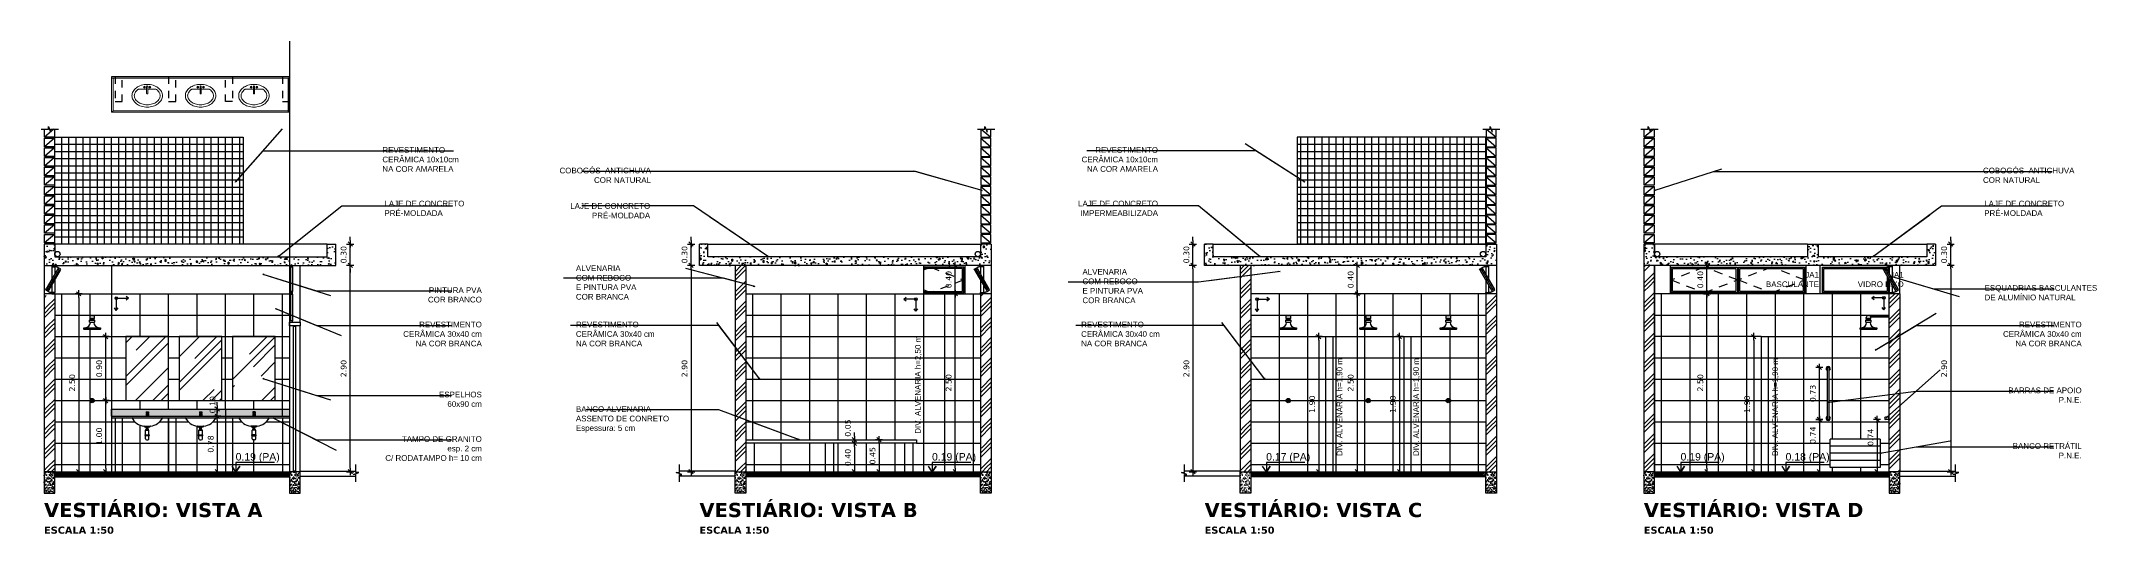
# Model space of a CAD drawing. Header units: inches. Extents: x -64 to 509, y -100 to 268.
# Drawn here: x 29.03 to 57.93, y 30.9 to 37.82 of the extents above; entities that cross this region are included whole.
import ezdxf
from ezdxf.enums import TextEntityAlignment as Align

# ---------------------------------------------------------------- set-up
doc = ezdxf.new("R2010")
doc.units = ezdxf.units.IN
doc.header["$MEASUREMENT"] = 0
doc.header["$PDMODE"] = 35
doc.linetypes.add('HIDDEN2', pattern=[0.1875, 0.125, -0.0625])
doc.linetypes.add('TRAÇO-2PTOS_P', pattern=[0.625, 0.25, -0.125, 0, -0.125, 0, -0.125])
for name, color, linetype in [('ARQ-ALV-PROJEÇÃO', 8, 'TRAÇO-2PTOS_P'), ('ARQ-ALV-VISTA1', 1, 'Continuous'), ('ARQ-ALV-VISTA2', 2, 'Continuous'), ('ARQ-CTA-1_050', 1, 'Continuous'), ('ARQ-CTA-1_200', 1, 'Continuous'), ('ARQ-ESQ-VISTA1', 2, 'Continuous'), ('ARQ-ESQ-VISTA2', 1, 'Continuous'), ('ARQ-HTC', 9, 'Continuous'), ('ARQ-PIS-VISTA1', 1, 'Continuous'), ('ARQ-PIS-VISTA2', 2, 'Continuous'), ('ARQ-SMB-1_050', 1, 'Continuous'), ('ARQ_DIVISORIA', 3, 'Continuous'), ('ARQ_HIDRO', 4, 'Continuous'), ('ARQ_REBOCO', 4, 'Continuous'), ('BL-SAN-01', 1, 'Continuous'), ('COTA', 1, 'Continuous'), ('HACHURA', 1, 'Continuous'), ('Nivel', 2, 'Continuous'), ('VISTA1', 1, 'Continuous'), ('VISTA2', 3, 'Continuous')]:
    doc.layers.add(name, color=color, linetype=linetype)
doc.layers.add('BANHEIRO', color=1, linetype='Continuous', lineweight=20)
doc.layers.add('HAT', color=8, linetype='Continuous', lineweight=15)
doc.styles.add('ARIAL', font='arial.ttf')
doc.styles.add('FNDE Texto Cota 0050', font='verdana.ttf', dxfattribs={"height": 0.08})
doc.styles.add('ROMANS', font='arial.ttf')
doc.styles.get("Standard").update_dxf_attribs({"font": 'verdana.ttf'})
doc.dimstyles.new('COTA 50', dxfattribs={"dimtxt": 0.08, "dimasz": 0.02, "dimexe": 0.1, "dimexo": 0.2, "dimgap": 0.025, "dimtad": 1, "dimrnd": 0.01, "dimzin": 4, "dimdsep": 46, "dimtxsty": 'ROMANS', "dimblk": 'ARCHTICK', "dimcen": 0.2, "dimclrd": 1, "dimclrt": 1, "dimadec": 0, "dimazin": 0, "dimtfac": 1.777778, "dimtix": 1, "dimtmove": 2, "dimatfit": 3, "dimldrblk": 'ARCHTICK', "dimfxl": 0.25, "dimfxlon": 1, "dimtolj": 1, "dimtzin": 0, "dimarcsym": 0})
doc.dimstyles.new('FNDE 1-0050', dxfattribs={"dimscale": 5, "dimtxt": 0.08, "dimasz": 0.01, "dimexe": 0.15, "dimexo": 0.15, "dimgap": 0.01, "dimtad": 1, "dimzin": 1, "dimdsep": 46, "dimtxsty": 'FNDE Texto Cota 0050', "dimblk": 'tic', "dimcen": 0.015, "dimdle": 0.15, "dimse1": 1, "dimse2": 1, "dimclrd": 251, "dimclre": 251, "dimclrt": 256, "dimaunit": 1, "dimadec": 3, "dimazin": 0, "dimtfac": 1, "dimtix": 1, "dimtmove": 2, "dimatfit": 3, "dimldrblk": 'tic', "dimfxl": 0.15, "dimtvp": 1, "dimtolj": 1, "dimtzin": 0, "dimarcsym": 0})
pattern_1 = [(95, (-29.65685, -4.40286), (0.137888, 0.11570177), [0.01875, -0.20625]), (40, (-29.65685, -4.40286), (-0.15749804, 0.10844204), [0.015, -0.165]), (145.45144, (-29.64536, -4.39322), (-0.01961004, 0.2241438), [0.01593505, -0.17528553]), (91.1842, (-29.6922, -4.3675), (0.21792335, 0.15940344), [0.028125, -0.309375]), (141.63564, (-29.67404, -4.35422), (-0.006975, 0.3374279), [0.0239026, -0.26292844]), (36.18416, (-29.6922, -4.3675), (-0.006975, 0.3374279), [0.0225, -0.2475]), (66, (-29.66569, -4.35867), (0.1766929, 0.03434562), [0.01875, -0.20625]), (11, (-29.66569, -4.35867), (-0.08517715, 0.1712021), [0.015, -0.165]), (116.45144, (-29.65096, -4.3558), (0.09151574, 0.20554773), [0.01593505, -0.17528553]), (82.5, (-29.65685, -4.40286), (-0.056698296, 0.060997454), [0, -0.163, 0, -0.1675, 0, -0.165625]), (52.5, (-29.65685, -4.40286), (-0.023218236, 0.11622736), [0, -0.0955, 0, -0.15925, 0, -0.063125]), (12.5, (-29.69627, -4.442284), (0.09835454, 0.09038019), [0, -0.0625, 0, -0.195, 0, -0.25875]), (2.5, (-29.71395, -4.45996), (0.0853975, 0.12078995), [0, -0.08125, 0, -0.1295, 0, -0.18375])]
pattern_2 = [(45, (1.24994, -0.4102), (0.2828427, -2e-17), [0.4]), (45, (1.30994, -0.4102), (0.2828427, -2e-17), [0.4]), (45, (1.36994, -0.4102), (0.2828427, -2e-17), [0.4])]
pattern_3 = [(45, (0.3222, -0.4102), (0.2828427, -2e-17), [0.4]), (45, (0.3822, -0.4102), (0.2828427, -2e-17), [0.4]), (45, (0.4422, -0.4102), (0.2828427, -2e-17), [0.4])]

msp = doc.modelspace()

# ---------------------------------------------------------------- texts
at = {"layer": 'COTA', "char_height": 0.08, "style": 'ROMANS'}
for s, insert, width, attachment_point in [('REVESTIMENTO\\PCERÂMICA 10x10cm \\PNA COR AMARELA', (33.83, 36.331), 1.36531, 1), ('REVESTIMENTO\\PCERÂMICA 10x10cm \\PNA COR AMARELA', (44.731, 36.331), 1.36531, 3), ('COBOGÓS  ANTICHUVA\\PCOR NATURAL ', (37.605, 36.042), 1.7316, 3), ('COBOGÓS  ANTICHUVA\\PCOR NATURAL ', (56.325, 36.042), 1.7316, 1), ('LAJE DE CONCRETO PRÉ-MOLDADA', (33.859, 35.578), 1.18239, 1), ('LAJE DE CONCRETO \\PPRÉ-MOLDADA', (37.594, 35.544), 1.18239, 3), ('LAJE DE CONCRETO IMPERMEABILIZADA', (44.731, 35.578), 1.18239, 3), ('LAJE DE CONCRETO PRÉ-MOLDADA', (56.342, 35.578), 1.18239, 1), ('ALVENARIA\\PCOM REBOCO \\PE PINTURA PVA \\PCOR BRANCA ', (36.55, 34.669), 1.7316, 1), ('ALVENARIA\\PCOM REBOCO \\PE PINTURA PVA \\PCOR BRANCA ', (43.669, 34.619), 1.7316, 1), ('JA1\\PBASCULANTE', (54.02, 34.578), 1.36531, 3), ('JA1\\PVIDRO FIXO', (55.211, 34.578), 1.36531, 3), ('ESQUADRIAS BASCULANTES  \\PDE ALUMÍNIO NATURAL  ', (56.347, 34.393), 1.7316, 1), ('PINTURA PVA\\PCOR BRANCO', (35.228, 34.362), 1.36531, 3), ('REVESTIMENTO \\PCERÂMICA 30x40 cm \\PNA COR BRANCA ', (35.228, 33.879), 1.36531, 3), ('REVESTIMENTO \\PCERÂMICA 30x40 cm \\PNA COR BRANCA ', (36.55, 33.879), 1.36531, 1), ('REVESTIMENTO \\PCERÂMICA 30x40 cm \\PNA COR BRANCA ', (43.65, 33.879), 1.36531, 1), ('REVESTIMENTO \\PCERÂMICA 30x40 cm \\PNA COR BRANCA ', (57.712, 33.879), 1.36531, 3), ('BARRAS DE APOIO\\PP.N.E.', (57.712, 32.954), 1.36531, 3), ('ESPELHOS  \\P60x90 cm', (35.228, 32.895), 1.36531, 3), ('BANCO ALVENARIA\\PASSENTO DE CONRETO\\PEspessura: 5 cm  ', (36.55, 32.691), 1.83814, 1), ('TAMPO DE GRANITO\\Pesp. 2 cm  \\PC/ RODATAMPO h= 10 cm', (35.228, 32.27), 1.36531, 3), ('BANCO RETRÁTIL\\PP.N.E.', (57.712, 32.172), 1.36531, 3)]:
    msp.add_mtext(s, dxfattribs=dict(at, insert=insert, width=width, attachment_point=attachment_point))
at = {"layer": 'COTA', "char_height": 0.08, "width": 1.36531, "attachment_point": 1, "rotation": 90, "style": 'ROMANS'}
for s, insert in [('DIV. ALVENARIA h=2,50 m ', (41.316, 32.304)), ('DIV. ALVENARIA h=1,90 m ', (47.242, 31.991)), ('DIV. ALVENARIA h=1,90 m ', (48.317, 31.991)), ('DIV. ALVENARIA h=1,90 m ', (53.364, 31.991))]:
    msp.add_mtext(s, dxfattribs=dict(at, insert=insert))
at = {"layer": 'HACHURA', "char_height": 0.2, "attachment_point": 1}
for s, insert in [('{\\fVerdana|b1|i0|c0|p34;VESTIÁRIO: VISTA A\\P\\H0.5x;ESCALA 1:50}', (29.075, 31.333)), ('{\\fVerdana|b1|i0|c0|p34;VESTIÁRIO: VISTA B\\P\\H0.5x;ESCALA 1:50}', (38.286, 31.333)), ('{\\fVerdana|b1|i0|c0|p34;VESTIÁRIO: VISTA C\\P\\H0.5x;ESCALA 1:50}', (45.386, 31.333)), ('{\\fVerdana|b1|i0|c0|p34;VESTIÁRIO: VISTA D\\P\\H0.5x;ESCALA 1:50}', (51.558, 31.333))]:
    msp.add_mtext(s, dxfattribs=dict(at, insert=insert))
at = {"layer": 'Nivel', "style": 'ARIAL'}
for s, p in [('0.19 (PA) ', (32.098, 31.928)), ('0.19 (PA) ', (41.885, 31.928)), ('0.17 (PA) ', (46.581, 31.928)), ('0.19 (PA) ', (52.405, 31.928)), ('0.18 (PA) ', (53.881, 31.928))]:
    msp.add_text(s, height=0.105, dxfattribs=at).set_placement(p, align=Align.CENTER)

# ---------------------------------------------------------------- blocks, each defined once
blk = doc.blocks.new('_ArchTick')
at = {"color": 0, "linetype": 'ByBlock', "const_width": 0.15}
blk.add_lwpolyline([(-0.5, -0.5), (0.5, 0.5)], dxfattribs=at)
blk = doc.blocks.new('tic')
at = {"color": 251}
for p, q in [((-1, 0), (1, 0)), ((0, -1), (0, 1))]:
    blk.add_line(p, q, dxfattribs=at)
blk.add_line((-0.6, -0.6), (0.6, 0.6))
blk = doc.blocks.new('*D540')
at = {"layer": 'ARQ-CTA-1_050', "color": 251, "lineweight": -2, "transparency": 16777216}
blk.add_line((45.221, 34.62), (45.221, 31.82), dxfattribs=at)
at = {"layer": 'DEFPOINTS', "color": 0, "transparency": 16777216}
for p in [(45.513, 34.67), (45.221, 31.77), (46.013, 31.77)]:
    blk.add_point(p, dxfattribs=at)
at = {"layer": 'ARQ-CTA-1_050', "color": 251, "lineweight": -2, "transparency": 16777216, "xscale": 0.05, "yscale": 0.05, "zscale": 0.05}
for p, rotation in [((45.221, 34.67), 90), ((45.221, 31.77), 270)]:
    blk.add_blockref('tic', p, dxfattribs=dict(at, rotation=rotation))
at = {"layer": 'ARQ-CTA-1_050', "transparency": 16777216, "insert": (45.13, 33.22), "char_height": 0.08, "attachment_point": 5, "rotation": 90, "style": 'FNDE Texto Cota 0050'}
blk.add_mtext('\\A1;2.90', dxfattribs=at)
blk = doc.blocks.new('*D541')
at = {"layer": 'ARQ-CTA-1_050', "color": 251, "lineweight": -2, "transparency": 16777216}
for p, q in [((45.221, 35.02), (45.221, 35.07)), ((45.221, 34.67), (45.221, 34.97)), ((45.221, 34.62), (45.221, 34.57))]:
    blk.add_line(p, q, dxfattribs=at)
at = {"layer": 'DEFPOINTS', "color": 0, "transparency": 16777216}
for p in [(45.221, 34.97), (45.513, 34.97), (45.513, 34.67)]:
    blk.add_point(p, dxfattribs=at)
at = {"layer": 'ARQ-CTA-1_050', "color": 251, "lineweight": -2, "transparency": 16777216, "xscale": 0.05, "yscale": 0.05, "zscale": 0.05}
for p, rotation in [((45.221, 34.97), 270), ((45.221, 34.67), 90)]:
    blk.add_blockref('tic', p, dxfattribs=dict(at, rotation=rotation))
at = {"layer": 'ARQ-CTA-1_050', "transparency": 16777216, "insert": (45.13, 34.82), "char_height": 0.08, "attachment_point": 5, "rotation": 90, "style": 'FNDE Texto Cota 0050'}
blk.add_mtext('\\A1;0.30', dxfattribs=at)
blk = doc.blocks.new('*D542')
at = {"layer": 'ARQ-CTA-1_050', "color": 251, "lineweight": -2, "transparency": 16777216}
blk.add_line((53.104, 33.62), (53.104, 31.82), dxfattribs=at)
at = {"layer": 'DEFPOINTS', "color": 0, "transparency": 16777216}
for p in [(53.271, 33.67), (53.104, 31.77), (53.271, 31.77)]:
    blk.add_point(p, dxfattribs=at)
at = {"layer": 'ARQ-CTA-1_050', "color": 251, "lineweight": -2, "transparency": 16777216, "xscale": 0.05, "yscale": 0.05, "zscale": 0.05}
for p, rotation in [((53.104, 33.67), 90), ((53.104, 31.77), 270)]:
    blk.add_blockref('tic', p, dxfattribs=dict(at, rotation=rotation))
at = {"layer": 'ARQ-CTA-1_050', "transparency": 16777216, "insert": (53.012, 32.72), "char_height": 0.08, "attachment_point": 5, "rotation": 90, "style": 'FNDE Texto Cota 0050'}
blk.add_mtext('\\A1;1.90', dxfattribs=at)
blk = doc.blocks.new('*D543')
at = {"layer": 'ARQ-CTA-1_050', "color": 251, "lineweight": -2, "transparency": 16777216}
blk.add_line((33.378, 31.82), (33.378, 34.62), dxfattribs=at)
at = {"layer": 'DEFPOINTS', "color": 0, "transparency": 16777216}
for p in [(33.204, 34.67), (33.378, 34.67), (32.992, 31.77)]:
    blk.add_point(p, dxfattribs=at)
at = {"layer": 'ARQ-CTA-1_050', "color": 251, "lineweight": -2, "transparency": 16777216, "xscale": 0.05, "yscale": 0.05, "zscale": 0.05}
for p, rotation in [((33.378, 34.67), 90), ((33.378, 31.77), 270)]:
    blk.add_blockref('tic', p, dxfattribs=dict(at, rotation=rotation))
at = {"layer": 'ARQ-CTA-1_050', "transparency": 16777216, "insert": (33.286, 33.22), "char_height": 0.08, "attachment_point": 5, "rotation": 90, "style": 'FNDE Texto Cota 0050'}
blk.add_mtext('\\A1;2.90', dxfattribs=at)
blk = doc.blocks.new('*D544')
at = {"layer": 'ARQ-CTA-1_050', "color": 251, "lineweight": -2, "transparency": 16777216}
blk.add_line((41.881, 31.82), (41.881, 34.22), dxfattribs=at)
at = {"layer": 'DEFPOINTS', "color": 0, "transparency": 16777216}
for p in [(40.395, 34.27), (41.881, 34.27), (41.645, 31.77)]:
    blk.add_point(p, dxfattribs=at)
at = {"layer": 'ARQ-CTA-1_050', "color": 251, "lineweight": -2, "transparency": 16777216, "xscale": 0.05, "yscale": 0.05, "zscale": 0.05}
for p, rotation in [((41.881, 34.27), 90), ((41.881, 31.77), 270)]:
    blk.add_blockref('tic', p, dxfattribs=dict(at, rotation=rotation))
at = {"layer": 'ARQ-CTA-1_050', "transparency": 16777216, "insert": (41.789, 33.02), "char_height": 0.08, "attachment_point": 5, "rotation": 90, "style": 'FNDE Texto Cota 0050'}
blk.add_mtext('\\A1;2.50', dxfattribs=at)
blk = doc.blocks.new('*D545')
at = {"layer": 'ARQ-CTA-1_050', "color": 251, "lineweight": -2, "transparency": 16777216}
blk.add_line((52.445, 31.82), (52.445, 34.22), dxfattribs=at)
at = {"layer": 'DEFPOINTS', "color": 0, "transparency": 16777216}
for p in [(52.445, 34.27), (52.68, 34.27), (52.68, 31.77)]:
    blk.add_point(p, dxfattribs=at)
at = {"layer": 'ARQ-CTA-1_050', "color": 251, "lineweight": -2, "transparency": 16777216, "xscale": 0.05, "yscale": 0.05, "zscale": 0.05}
for p, rotation in [((52.445, 34.27), 90), ((52.445, 31.77), 270)]:
    blk.add_blockref('tic', p, dxfattribs=dict(at, rotation=rotation))
at = {"layer": 'ARQ-CTA-1_050', "transparency": 16777216, "insert": (52.353, 33.02), "char_height": 0.08, "attachment_point": 5, "rotation": 90, "style": 'FNDE Texto Cota 0050'}
blk.add_mtext('\\A1;2.50', dxfattribs=at)
blk = doc.blocks.new('*D554')
at = {"layer": 'ARQ-CTA-1_050', "color": 251, "lineweight": -2, "transparency": 16777216}
blk.add_line((46.989, 33.62), (46.989, 31.82), dxfattribs=at)
at = {"layer": 'DEFPOINTS', "color": 0, "transparency": 16777216}
for p in [(47.13, 33.67), (46.989, 31.77), (47.13, 31.77)]:
    blk.add_point(p, dxfattribs=at)
at = {"layer": 'ARQ-CTA-1_050', "color": 251, "lineweight": -2, "transparency": 16777216, "xscale": 0.05, "yscale": 0.05, "zscale": 0.05}
for p, rotation in [((46.989, 33.67), 90), ((46.989, 31.77), 270)]:
    blk.add_blockref('tic', p, dxfattribs=dict(at, rotation=rotation))
at = {"layer": 'ARQ-CTA-1_050', "transparency": 16777216, "insert": (46.897, 32.72), "char_height": 0.08, "attachment_point": 5, "rotation": 90, "style": 'FNDE Texto Cota 0050'}
blk.add_mtext('\\A1;1.90', dxfattribs=at)
blk = doc.blocks.new('*D555')
at = {"layer": 'ARQ-CTA-1_050', "color": 251, "lineweight": -2, "transparency": 16777216}
blk.add_line((48.125, 33.62), (48.125, 31.82), dxfattribs=at)
at = {"layer": 'DEFPOINTS', "color": 0, "transparency": 16777216}
for p in [(48.267, 33.67), (48.125, 31.77), (48.267, 31.77)]:
    blk.add_point(p, dxfattribs=at)
at = {"layer": 'ARQ-CTA-1_050', "color": 251, "lineweight": -2, "transparency": 16777216, "xscale": 0.05, "yscale": 0.05, "zscale": 0.05}
for p, rotation in [((48.125, 33.67), 90), ((48.125, 31.77), 270)]:
    blk.add_blockref('tic', p, dxfattribs=dict(at, rotation=rotation))
at = {"layer": 'ARQ-CTA-1_050', "transparency": 16777216, "insert": (48.033, 32.72), "char_height": 0.08, "attachment_point": 5, "rotation": 90, "style": 'FNDE Texto Cota 0050'}
blk.add_mtext('\\A1;1.90', dxfattribs=at)
blk = doc.blocks.new('*D560')
at = {"layer": 'ARQ-CTA-1_050', "color": 251, "lineweight": -2, "transparency": 16777216}
blk.add_line((47.531, 34.22), (47.531, 31.82), dxfattribs=at)
at = {"layer": 'DEFPOINTS', "color": 0, "transparency": 16777216}
for p in [(47.686, 34.27), (47.531, 31.77), (47.686, 31.77)]:
    blk.add_point(p, dxfattribs=at)
at = {"layer": 'ARQ-CTA-1_050', "color": 251, "lineweight": -2, "transparency": 16777216, "xscale": 0.05, "yscale": 0.05, "zscale": 0.05}
for p, rotation in [((47.531, 34.27), 90), ((47.531, 31.77), 270)]:
    blk.add_blockref('tic', p, dxfattribs=dict(at, rotation=rotation))
at = {"layer": 'ARQ-CTA-1_050', "transparency": 16777216, "insert": (47.439, 33.02), "char_height": 0.08, "attachment_point": 5, "rotation": 90, "style": 'FNDE Texto Cota 0050'}
blk.add_mtext('\\A1;2.50', dxfattribs=at)
blk = doc.blocks.new('*D561')
at = {"layer": 'ARQ-CTA-1_050', "color": 251, "lineweight": -2, "transparency": 16777216}
blk.add_line((47.531, 34.32), (47.531, 34.62), dxfattribs=at)
at = {"layer": 'DEFPOINTS', "color": 0, "transparency": 16777216}
for p in [(46.436, 34.67), (47.531, 34.67), (47.686, 34.27)]:
    blk.add_point(p, dxfattribs=at)
at = {"layer": 'ARQ-CTA-1_050', "color": 251, "lineweight": -2, "transparency": 16777216, "xscale": 0.05, "yscale": 0.05, "zscale": 0.05}
for p, rotation in [((47.531, 34.67), 90), ((47.531, 34.27), 270)]:
    blk.add_blockref('tic', p, dxfattribs=dict(at, rotation=rotation))
at = {"layer": 'ARQ-CTA-1_050', "transparency": 16777216, "insert": (47.439, 34.47), "char_height": 0.08, "attachment_point": 5, "rotation": 90, "style": 'FNDE Texto Cota 0050'}
blk.add_mtext('\\A1;0.40', dxfattribs=at)
blk = doc.blocks.new('*D562')
at = {"layer": 'ARQ-CTA-1_050', "color": 251, "lineweight": -2, "transparency": 16777216}
blk.add_line((55.871, 34.62), (55.871, 31.82), dxfattribs=at)
at = {"layer": 'DEFPOINTS', "color": 0, "transparency": 16777216}
for p in [(55.579, 34.67), (55.079, 31.77), (55.871, 31.77)]:
    blk.add_point(p, dxfattribs=at)
at = {"layer": 'ARQ-CTA-1_050', "color": 251, "lineweight": -2, "transparency": 16777216, "xscale": 0.05, "yscale": 0.05, "zscale": 0.05}
for p, rotation in [((55.871, 34.67), 90), ((55.871, 31.77), 270)]:
    blk.add_blockref('tic', p, dxfattribs=dict(at, rotation=rotation))
at = {"layer": 'ARQ-CTA-1_050', "transparency": 16777216, "insert": (55.779, 33.22), "char_height": 0.08, "attachment_point": 5, "rotation": 90, "style": 'FNDE Texto Cota 0050'}
blk.add_mtext('\\A1;2.90', dxfattribs=at)
blk = doc.blocks.new('*D563')
at = {"layer": 'ARQ-CTA-1_050', "color": 251, "lineweight": -2, "transparency": 16777216}
for p, q in [((55.871, 35.02), (55.871, 35.07)), ((55.871, 34.67), (55.871, 34.97)), ((55.871, 34.62), (55.871, 34.57))]:
    blk.add_line(p, q, dxfattribs=at)
at = {"layer": 'DEFPOINTS', "color": 0, "transparency": 16777216}
for p in [(55.579, 34.97), (55.871, 34.97), (55.579, 34.67)]:
    blk.add_point(p, dxfattribs=at)
at = {"layer": 'ARQ-CTA-1_050', "color": 251, "lineweight": -2, "transparency": 16777216, "xscale": 0.05, "yscale": 0.05, "zscale": 0.05}
for p, rotation in [((55.871, 34.97), 270), ((55.871, 34.67), 90)]:
    blk.add_blockref('tic', p, dxfattribs=dict(at, rotation=rotation))
at = {"layer": 'ARQ-CTA-1_050', "transparency": 16777216, "insert": (55.779, 34.82), "char_height": 0.08, "attachment_point": 5, "rotation": 90, "style": 'FNDE Texto Cota 0050'}
blk.add_mtext('\\A1;0.30', dxfattribs=at)
blk = doc.blocks.new('*D564')
at = {"layer": 'ARQ-CTA-1_050', "color": 251, "lineweight": -2, "transparency": 16777216}
blk.add_line((52.445, 34.32), (52.445, 34.62), dxfattribs=at)
at = {"layer": 'DEFPOINTS', "color": 0, "transparency": 16777216}
for p in [(52.445, 34.67), (53.608, 34.67), (52.68, 34.27)]:
    blk.add_point(p, dxfattribs=at)
at = {"layer": 'ARQ-CTA-1_050', "color": 251, "lineweight": -2, "transparency": 16777216, "xscale": 0.05, "yscale": 0.05, "zscale": 0.05}
for p, rotation in [((52.445, 34.67), 90), ((52.445, 34.27), 270)]:
    blk.add_blockref('tic', p, dxfattribs=dict(at, rotation=rotation))
at = {"layer": 'ARQ-CTA-1_050', "transparency": 16777216, "insert": (52.353, 34.47), "char_height": 0.08, "attachment_point": 5, "rotation": 90, "style": 'FNDE Texto Cota 0050'}
blk.add_mtext('\\A1;0.40', dxfattribs=at)
blk = doc.blocks.new('*D565')
at = {"layer": 'ARQ-CTA-1_050', "color": 251, "lineweight": -2, "transparency": 16777216}
blk.add_line((38.169, 34.62), (38.169, 31.82), dxfattribs=at)
at = {"layer": 'DEFPOINTS', "color": 0, "transparency": 16777216}
for p in [(38.461, 34.67), (38.169, 31.77), (38.961, 31.77)]:
    blk.add_point(p, dxfattribs=at)
at = {"layer": 'ARQ-CTA-1_050', "color": 251, "lineweight": -2, "transparency": 16777216, "xscale": 0.05, "yscale": 0.05, "zscale": 0.05}
for p, rotation in [((38.169, 34.67), 90), ((38.169, 31.77), 270)]:
    blk.add_blockref('tic', p, dxfattribs=dict(at, rotation=rotation))
at = {"layer": 'ARQ-CTA-1_050', "transparency": 16777216, "insert": (38.077, 33.22), "char_height": 0.08, "attachment_point": 5, "rotation": 90, "style": 'FNDE Texto Cota 0050'}
blk.add_mtext('\\A1;2.90', dxfattribs=at)
blk = doc.blocks.new('*D566')
at = {"layer": 'ARQ-CTA-1_050', "color": 251, "lineweight": -2, "transparency": 16777216}
for p, q in [((38.169, 35.02), (38.169, 35.07)), ((38.169, 34.67), (38.169, 34.97)), ((38.169, 34.62), (38.169, 34.57))]:
    blk.add_line(p, q, dxfattribs=at)
at = {"layer": 'DEFPOINTS', "color": 0, "transparency": 16777216}
for p in [(38.169, 34.97), (38.461, 34.97), (38.461, 34.67)]:
    blk.add_point(p, dxfattribs=at)
at = {"layer": 'ARQ-CTA-1_050', "color": 251, "lineweight": -2, "transparency": 16777216, "xscale": 0.05, "yscale": 0.05, "zscale": 0.05}
for p, rotation in [((38.169, 34.97), 270), ((38.169, 34.67), 90)]:
    blk.add_blockref('tic', p, dxfattribs=dict(at, rotation=rotation))
at = {"layer": 'ARQ-CTA-1_050', "transparency": 16777216, "insert": (38.077, 34.82), "char_height": 0.08, "attachment_point": 5, "rotation": 90, "style": 'FNDE Texto Cota 0050'}
blk.add_mtext('\\A1;0.30', dxfattribs=at)
blk = doc.blocks.new('*D567')
at = {"layer": 'ARQ-CTA-1_050', "color": 251, "lineweight": -2, "transparency": 16777216}
for p, q in [((33.378, 35.02), (33.378, 35.07)), ((33.378, 34.67), (33.378, 34.97)), ((33.378, 34.62), (33.378, 34.57))]:
    blk.add_line(p, q, dxfattribs=at)
at = {"layer": 'DEFPOINTS', "color": 0, "transparency": 16777216}
for p in [(33.204, 34.97), (33.378, 34.97), (33.204, 34.67)]:
    blk.add_point(p, dxfattribs=at)
at = {"layer": 'ARQ-CTA-1_050', "color": 251, "lineweight": -2, "transparency": 16777216, "xscale": 0.05, "yscale": 0.05, "zscale": 0.05}
for p, rotation in [((33.378, 34.97), 270), ((33.378, 34.67), 90)]:
    blk.add_blockref('tic', p, dxfattribs=dict(at, rotation=rotation))
at = {"layer": 'ARQ-CTA-1_050', "transparency": 16777216, "insert": (33.286, 34.82), "char_height": 0.08, "attachment_point": 5, "rotation": 90, "style": 'FNDE Texto Cota 0050'}
blk.add_mtext('\\A1;0.30', dxfattribs=at)
blk = doc.blocks.new('*D568')
at = {"layer": 'ARQ-CTA-1_050', "color": 251, "lineweight": -2, "transparency": 16777216}
blk.add_line((41.881, 34.32), (41.881, 34.62), dxfattribs=at)
at = {"layer": 'DEFPOINTS', "color": 0, "transparency": 16777216}
for p in [(40.786, 34.67), (41.881, 34.67), (42.036, 34.27)]:
    blk.add_point(p, dxfattribs=at)
at = {"layer": 'ARQ-CTA-1_050', "color": 251, "lineweight": -2, "transparency": 16777216, "xscale": 0.05, "yscale": 0.05, "zscale": 0.05}
for p, rotation in [((41.881, 34.67), 90), ((41.881, 34.27), 270)]:
    blk.add_blockref('tic', p, dxfattribs=dict(at, rotation=rotation))
at = {"layer": 'ARQ-CTA-1_050', "transparency": 16777216, "insert": (41.789, 34.47), "char_height": 0.08, "attachment_point": 5, "rotation": 90, "style": 'FNDE Texto Cota 0050'}
blk.add_mtext('\\A1;0.40', dxfattribs=at)
blk = doc.blocks.new('*D569')
at = {"layer": 'ARQ-CTA-1_050', "color": 251, "lineweight": -2, "transparency": 16777216}
blk.add_line((31.51, 32.5), (31.51, 31.82), dxfattribs=at)
at = {"layer": 'DEFPOINTS', "color": 0, "transparency": 16777216}
for p in [(31.387, 32.55), (31.387, 31.77), (31.51, 31.77)]:
    blk.add_point(p, dxfattribs=at)
at = {"layer": 'ARQ-CTA-1_050', "color": 251, "lineweight": -2, "transparency": 16777216, "xscale": 0.05, "yscale": 0.05, "zscale": 0.05}
for p, rotation in [((31.51, 32.55), 90), ((31.51, 31.77), 270)]:
    blk.add_blockref('tic', p, dxfattribs=dict(at, rotation=rotation))
at = {"layer": 'ARQ-CTA-1_050', "transparency": 16777216, "insert": (31.418, 32.16), "char_height": 0.08, "attachment_point": 5, "rotation": 90, "style": 'FNDE Texto Cota 0050'}
blk.add_mtext('\\A1;0.78', dxfattribs=at)
blk = doc.blocks.new('*D570')
at = {"layer": 'ARQ-CTA-1_050', "color": 251, "lineweight": -2, "transparency": 16777216}
for p, q in [((31.51, 32.7), (31.51, 32.75)), ((31.51, 32.55), (31.51, 32.65)), ((31.51, 32.5), (31.51, 32.45))]:
    blk.add_line(p, q, dxfattribs=at)
at = {"layer": 'DEFPOINTS', "color": 0, "transparency": 16777216}
for p in [(31.387, 32.65), (31.51, 32.65), (31.387, 32.55)]:
    blk.add_point(p, dxfattribs=at)
at = {"layer": 'ARQ-CTA-1_050', "color": 251, "lineweight": -2, "transparency": 16777216, "xscale": 0.05, "yscale": 0.05, "zscale": 0.05}
for p, rotation in [((31.51, 32.65), 270), ((31.51, 32.55), 90)]:
    blk.add_blockref('tic', p, dxfattribs=dict(at, rotation=rotation))
at = {"layer": 'ARQ-CTA-1_050', "transparency": 16777216, "insert": (31.444, 32.712), "char_height": 0.08, "attachment_point": 5, "rotation": 90, "style": 'FNDE Texto Cota 0050'}
blk.add_mtext('\\A1;0.10', dxfattribs=at)
blk = doc.blocks.new('*D571')
at = {"layer": 'ARQ-CTA-1_050', "color": 251, "lineweight": -2, "transparency": 16777216}
blk.add_line((40.464, 32.12), (40.464, 31.82), dxfattribs=at)
at = {"layer": 'DEFPOINTS', "color": 0, "transparency": 16777216}
for p in [(40.171, 32.17), (40.136, 31.77), (40.464, 31.77)]:
    blk.add_point(p, dxfattribs=at)
at = {"layer": 'ARQ-CTA-1_050', "color": 251, "lineweight": -2, "transparency": 16777216, "xscale": 0.05, "yscale": 0.05, "zscale": 0.05}
for p, rotation in [((40.464, 32.17), 90), ((40.464, 31.77), 270)]:
    blk.add_blockref('tic', p, dxfattribs=dict(at, rotation=rotation))
at = {"layer": 'ARQ-CTA-1_050', "transparency": 16777216, "insert": (40.372, 31.97), "char_height": 0.08, "attachment_point": 5, "rotation": 90, "style": 'FNDE Texto Cota 0050'}
blk.add_mtext('\\A1;0.40', dxfattribs=at)
blk = doc.blocks.new('*D572')
at = {"layer": 'ARQ-CTA-1_050', "color": 251, "lineweight": -2, "transparency": 16777216}
for p, q in [((40.464, 32.27), (40.464, 32.32)), ((40.464, 32.17), (40.464, 32.22)), ((40.464, 32.12), (40.464, 32.07))]:
    blk.add_line(p, q, dxfattribs=at)
at = {"layer": 'DEFPOINTS', "color": 0, "transparency": 16777216}
for p in [(40.136, 32.22), (40.171, 32.17), (40.464, 32.22)]:
    blk.add_point(p, dxfattribs=at)
at = {"layer": 'ARQ-CTA-1_050', "color": 251, "lineweight": -2, "transparency": 16777216, "xscale": 0.05, "yscale": 0.05, "zscale": 0.05}
for p, rotation in [((40.464, 32.22), 270), ((40.464, 32.17), 90)]:
    blk.add_blockref('tic', p, dxfattribs=dict(at, rotation=rotation))
at = {"layer": 'ARQ-CTA-1_050', "transparency": 16777216, "insert": (40.372, 32.384), "char_height": 0.08, "attachment_point": 5, "rotation": 90, "style": 'FNDE Texto Cota 0050'}
blk.add_mtext('\\A1;0.05', dxfattribs=at)
blk = doc.blocks.new('*D573')
at = {"layer": 'ARQ-CTA-1_050', "color": 251, "lineweight": -2, "transparency": 16777216}
blk.add_line((40.811, 32.17), (40.811, 31.82), dxfattribs=at)
at = {"layer": 'DEFPOINTS', "color": 0, "transparency": 16777216}
for p in [(40.636, 32.22), (40.636, 31.77), (40.811, 31.77)]:
    blk.add_point(p, dxfattribs=at)
at = {"layer": 'ARQ-CTA-1_050', "color": 251, "lineweight": -2, "transparency": 16777216, "xscale": 0.05, "yscale": 0.05, "zscale": 0.05}
for p, rotation in [((40.811, 32.22), 90), ((40.811, 31.77), 270)]:
    blk.add_blockref('tic', p, dxfattribs=dict(at, rotation=rotation))
at = {"layer": 'ARQ-CTA-1_050', "transparency": 16777216, "insert": (40.719, 31.995), "char_height": 0.08, "attachment_point": 5, "rotation": 90, "style": 'FNDE Texto Cota 0050'}
blk.add_mtext('\\A1;0.45', dxfattribs=at)
blk = doc.blocks.new('*D574')
at = {"layer": 'ARQ-CTA-1_050', "color": 251, "lineweight": -2, "transparency": 16777216}
blk.add_line((29.942, 31.82), (29.942, 32.72), dxfattribs=at)
at = {"layer": 'DEFPOINTS', "color": 0, "transparency": 16777216}
for p in [(29.942, 32.77), (30.025, 32.77), (30.025, 31.77)]:
    blk.add_point(p, dxfattribs=at)
at = {"layer": 'ARQ-CTA-1_050', "color": 251, "lineweight": -2, "transparency": 16777216, "xscale": 0.05, "yscale": 0.05, "zscale": 0.05}
for p, rotation in [((29.942, 32.77), 90), ((29.942, 31.77), 270)]:
    blk.add_blockref('tic', p, dxfattribs=dict(at, rotation=rotation))
at = {"layer": 'ARQ-CTA-1_050', "transparency": 16777216, "insert": (29.851, 32.27), "char_height": 0.08, "attachment_point": 5, "rotation": 90, "style": 'FNDE Texto Cota 0050'}
blk.add_mtext('\\A1;1.00', dxfattribs=at)
blk = doc.blocks.new('*D575')
at = {"layer": 'ARQ-CTA-1_050', "color": 251, "lineweight": -2, "transparency": 16777216}
blk.add_line((29.942, 32.82), (29.942, 33.62), dxfattribs=at)
at = {"layer": 'DEFPOINTS', "color": 0, "transparency": 16777216}
for p in [(29.942, 33.67), (30.225, 33.67), (30.025, 32.77)]:
    blk.add_point(p, dxfattribs=at)
at = {"layer": 'ARQ-CTA-1_050', "color": 251, "lineweight": -2, "transparency": 16777216, "xscale": 0.05, "yscale": 0.05, "zscale": 0.05}
for p, rotation in [((29.942, 33.67), 90), ((29.942, 32.77), 270)]:
    blk.add_blockref('tic', p, dxfattribs=dict(at, rotation=rotation))
at = {"layer": 'ARQ-CTA-1_050', "transparency": 16777216, "insert": (29.851, 33.22), "char_height": 0.08, "attachment_point": 5, "rotation": 90, "style": 'FNDE Texto Cota 0050'}
blk.add_mtext('\\A1;0.90', dxfattribs=at)
blk = doc.blocks.new('*D576')
at = {"layer": 'ARQ-CTA-1_050', "color": 251, "lineweight": -2, "transparency": 16777216}
blk.add_line((29.562, 34.22), (29.562, 31.82), dxfattribs=at)
at = {"layer": 'DEFPOINTS', "color": 0, "transparency": 16777216}
for p in [(29.625, 34.27), (29.562, 31.77), (29.625, 31.77)]:
    blk.add_point(p, dxfattribs=at)
at = {"layer": 'ARQ-CTA-1_050', "color": 251, "lineweight": -2, "transparency": 16777216, "xscale": 0.05, "yscale": 0.05, "zscale": 0.05}
for p, rotation in [((29.562, 34.27), 90), ((29.562, 31.77), 270)]:
    blk.add_blockref('tic', p, dxfattribs=dict(at, rotation=rotation))
at = {"layer": 'ARQ-CTA-1_050', "transparency": 16777216, "insert": (29.47, 33.02), "char_height": 0.08, "attachment_point": 5, "rotation": 90, "style": 'FNDE Texto Cota 0050'}
blk.add_mtext('\\A1;2.50', dxfattribs=at)
blk = doc.blocks.new('*D715')
at = {"layer": 'ARQ-CTA-1_050', "color": 251, "lineweight": -2, "transparency": 16777216}
blk.add_line((54.026, 32.455), (54.026, 31.82), dxfattribs=at)
at = {"layer": 'DEFPOINTS', "color": 0, "transparency": 16777216}
for p in [(54.15, 32.505), (54.026, 31.77), (54.15, 31.77)]:
    blk.add_point(p, dxfattribs=at)
at = {"layer": 'ARQ-CTA-1_050', "color": 251, "lineweight": -2, "transparency": 16777216, "xscale": 0.05, "yscale": 0.05, "zscale": 0.05}
for p, rotation in [((54.026, 32.505), 90), ((54.026, 31.77), 270)]:
    blk.add_blockref('tic', p, dxfattribs=dict(at, rotation=rotation))
at = {"layer": 'ARQ-CTA-1_050', "transparency": 16777216, "insert": (53.934, 32.283), "char_height": 0.08, "attachment_point": 5, "rotation": 90, "style": 'FNDE Texto Cota 0050'}
blk.add_mtext('\\A1;0.74', dxfattribs=at)
blk = doc.blocks.new('*D716')
at = {"layer": 'ARQ-CTA-1_050', "color": 251, "lineweight": -2, "transparency": 16777216}
blk.add_line((54.026, 32.555), (54.026, 33.185), dxfattribs=at)
at = {"layer": 'DEFPOINTS', "color": 0, "transparency": 16777216}
for p in [(54.026, 33.235), (54.152, 33.235), (54.15, 32.505)]:
    blk.add_point(p, dxfattribs=at)
at = {"layer": 'ARQ-CTA-1_050', "color": 251, "lineweight": -2, "transparency": 16777216, "xscale": 0.05, "yscale": 0.05, "zscale": 0.05}
for p, rotation in [((54.026, 33.235), 90), ((54.026, 32.505), 270)]:
    blk.add_blockref('tic', p, dxfattribs=dict(at, rotation=rotation))
at = {"layer": 'ARQ-CTA-1_050', "transparency": 16777216, "insert": (53.934, 32.87), "char_height": 0.08, "attachment_point": 5, "rotation": 90, "style": 'FNDE Texto Cota 0050'}
blk.add_mtext('\\A1;0.73', dxfattribs=at)
blk = doc.blocks.new('*D717')
at = {"layer": 'ARQ-CTA-1_050', "color": 251, "lineweight": -2, "transparency": 16777216}
blk.add_line((54.836, 32.456), (54.836, 31.82), dxfattribs=at)
at = {"layer": 'DEFPOINTS', "color": 0, "transparency": 16777216}
for p in [(54.836, 32.506), (54.829, 31.77), (54.836, 31.77)]:
    blk.add_point(p, dxfattribs=at)
at = {"layer": 'ARQ-CTA-1_050', "color": 251, "lineweight": -2, "transparency": 16777216, "xscale": 0.05, "yscale": 0.05, "zscale": 0.05}
for p, rotation in [((54.836, 32.506), 90), ((54.836, 31.77), 270)]:
    blk.add_blockref('tic', p, dxfattribs=dict(at, rotation=rotation))
at = {"layer": 'ARQ-CTA-1_050', "transparency": 16777216, "insert": (54.745, 32.254), "char_height": 0.08, "attachment_point": 5, "rotation": 90, "style": 'FNDE Texto Cota 0050'}
blk.add_mtext('\\A1;0.74', dxfattribs=at)
blk = doc.blocks.new('CUBAB2')
for p, q in [((0.028, 0.008), (0.127, 0.008)), ((0.067, 0.123), (0.067, 0.008)), ((0.028, -0.007), (0.127, -0.007)), ((0.067, -0.007), (0.067, -0.123))]:
    blk.add_line(p, q)
for centre, radius in [((0.038, 0.04), 0.0134), ((0.038, 0.04), 0.00926), ((0.038, -0.039), 0.0134), ((0.038, -0.039), 0.00926)]:
    blk.add_circle(centre, radius)
for centre, radius, start, end in [((0.288, 0), 0.288, 162.9288, 180), ((0.288, 0), 0.288, 180, 197.0712), ((0.225, 0.02), 0.222, 143.4475, 162.9288), ((0.028, 0), 0.00737, 90, 270), ((0.185, 0.049), 0.172, 119.1924, 143.4475), ((0.225, 0.02), 0.189, 143.4475, 146.7796), ((0.185, 0.049), 0.139, 119.1924, 143.4475), ((0.159, 0.095), 0.119, 90, 119.1924), ((0.159, 0.095), 0.0866, 90, 119.1924), ((0.127, 0), 0.00737, 270, 90), ((0.159, 0.095), 0.119, 60.8076, 90), ((0.159, 0.095), 0.0866, 60.8076, 90), ((0.133, 0.049), 0.139, 36.5525, 60.8076), ((0.133, 0.049), 0.172, 36.5525, 60.8076), ((0.093, 0.02), 0.189, 17.0712, 36.5525), ((0.093, 0.02), 0.222, 17.0712, 36.5525), ((0.03, 0), 0.256, 360, 17.0712), ((0.03, 0), 0.288, 360, 17.0712), ((0.03, 0), 0.288, 342.9288, 360), ((0.225, -0.02), 0.222, 197.0712, 216.5525), ((0.185, -0.049), 0.172, 216.5525, 240.8076), ((0.225, -0.02), 0.189, 213.2204, 216.5525), ((0.185, -0.049), 0.139, 216.5525, 240.8076), ((0.159, -0.095), 0.119, 240.8076, 270), ((0.159, -0.095), 0.0866, 240.8076, 270), ((0.159, -0.095), 0.0866, 270, 299.1924), ((0.159, -0.095), 0.119, 270, 299.1924), ((0.133, -0.049), 0.139, 299.1924, 323.4475), ((0.133, -0.049), 0.172, 299.1924, 323.4475), ((0.093, -0.02), 0.189, 323.4475, 342.9288), ((0.093, -0.02), 0.222, 323.4475, 342.9288), ((0.03, 0), 0.256, 342.9288, 0)]:
    blk.add_arc(centre, radius, start, end)

# ---------------------------------------------------------------- dimensions: what is measured, and where the dimension line sits
at = {"layer": 'ARQ-CTA-1_050'}
for base, p1, p2, picture, middle in [((33.378, 34.97), (33.204, 34.67), (33.204, 34.97), '*D567', (33.286, 34.82)), ((38.169, 34.97), (38.461, 34.67), (38.461, 34.97), '*D566', (38.077, 34.82)), ((45.221, 34.97), (45.513, 34.67), (45.513, 34.97), '*D541', (45.13, 34.82)), ((55.871, 34.97), (55.579, 34.67), (55.579, 34.97), '*D563', (55.779, 34.82)), ((33.378, 34.67), (32.992, 31.77), (33.204, 34.67), '*D543', (33.286, 33.22)), ((38.169, 31.77), (38.461, 34.67), (38.961, 31.77), '*D565', (38.077, 33.22)), ((41.881, 34.67), (42.036, 34.27), (40.786, 34.67), '*D568', (41.789, 34.47)), ((45.221, 31.77), (45.513, 34.67), (46.013, 31.77), '*D540', (45.13, 33.22)), ((47.531, 34.67), (47.686, 34.27), (46.436, 34.67), '*D561', (47.439, 34.47)), ((52.445, 34.67), (52.68, 34.27), (53.608, 34.67), '*D564', (52.353, 34.47)), ((55.871, 31.77), (55.579, 34.67), (55.079, 31.77), '*D562', (55.779, 33.22)), ((29.562, 31.77), (29.625, 34.27), (29.625, 31.77), '*D576', (29.47, 33.02)), ((41.881, 34.27), (41.645, 31.77), (40.395, 34.27), '*D544', (41.789, 33.02)), ((47.531, 31.77), (47.686, 34.27), (47.686, 31.77), '*D560', (47.439, 33.02)), ((52.445, 34.27), (52.68, 31.77), (52.68, 34.27), '*D545', (52.353, 33.02)), ((29.942, 33.67), (30.025, 32.77), (30.225, 33.67), '*D575', (29.851, 33.22)), ((46.989, 31.77), (47.13, 33.67), (47.13, 31.77), '*D554', (46.897, 32.72)), ((48.125, 31.77), (48.267, 33.67), (48.267, 31.77), '*D555', (48.033, 32.72)), ((53.104, 31.77), (53.271, 33.67), (53.271, 31.77), '*D542', (53.012, 32.72)), ((54.026, 33.235), (54.15, 32.505), (54.152, 33.235), '*D716', (53.934, 32.87)), ((29.942, 32.77), (30.025, 31.77), (30.025, 32.77), '*D574', (29.851, 32.27)), ((31.51, 31.77), (31.387, 32.55), (31.387, 31.77), '*D569', (31.418, 32.16)), ((40.464, 31.77), (40.171, 32.17), (40.136, 31.77), '*D571', (40.372, 31.97)), ((40.811, 31.77), (40.636, 32.22), (40.636, 31.77), '*D573', (40.719, 31.995))]:
    dim = msp.add_linear_dim(base=base, p1=p1, p2=p2, angle=90, dimstyle='FNDE 1-0050', dxfattribs=at)
    dim.commit()
    dim.dimension.update_dxf_attribs({"geometry": picture, "text_midpoint": middle})
for base, p1, p2, picture, middle in [((31.51, 32.65), (31.387, 32.55), (31.387, 32.65), '*D570', (31.444, 32.712)), ((40.464, 32.22), (40.171, 32.17), (40.136, 32.22), '*D572', (40.372, 32.384)), ((54.025619373, 31.770366488), (54.149684942, 32.505366488), (54.149684942, 31.770366488), '*D715', (53.93398069, 32.283170421)), ((54.836, 31.77), (54.836, 32.506), (54.829, 31.77), '*D717', (54.745, 32.254))]:
    dim = msp.add_linear_dim(base=base, p1=p1, p2=p2, angle=90, dimstyle='FNDE 1-0050', dxfattribs=at)
    dim.commit()
    dim.dimension.update_dxf_attribs({"geometry": picture, "text_midpoint": middle, "dimtype": 160})

# ---------------------------------------------------------------- hatches: boundary and pattern name
at = {"layer": 'ARQ-HTC'}
h = msp.add_hatch(dxfattribs=at)
h.set_pattern_fill('_USER', color=256, scale=0.1, style=0, double=1, pattern_type=0)
h.set_pattern_definition([(180, (47.22525, 36.47037), (0, 0.1), []), (90, (47.22525, 36.47037), (0.1, 6e-18), [])])
h.paths.add_polyline_path([(31.875, 36.47), (29.225, 36.47), (29.225, 34.97), (31.875, 34.97)])
h = msp.add_hatch(dxfattribs=at)
h.set_pattern_fill('_USER', color=256, scale=0.1, style=0, double=1, pattern_type=0)
h.set_pattern_definition([(180, (49.3361, 36.47037), (0, 0.1), []), (90, (49.3361, 36.47037), (0.1, 6e-18), [])])
h.paths.add_polyline_path([(46.686, 36.47), (49.336, 36.47), (49.336, 34.97), (46.686, 34.97)])
h = msp.add_hatch(dxfattribs=at)
h.set_pattern_fill('STEEL', color=256, scale=0.2)
h.set_pattern_definition([(45, (-9.71085, 5e-13), (-0.01767767, 0.01767767), []), (45, (-9.71085, 0.0125), (-0.01767767, 0.01767767), [])])
h.paths.add_polyline_path([(32.525, 31.77), (29.225, 31.77), (29.225, 31.7), (32.525, 31.7)])
h = msp.add_hatch(dxfattribs=at)
h.set_pattern_fill('STEEL', color=256, scale=0.2)
h.set_pattern_definition([(45, (0, 0), (-0.01767767, 0.01767767), []), (45, (0, 0.0125), (-0.01767767, 0.01767767), [])])
h.paths.add_polyline_path([(42.236, 31.77), (38.936, 31.77), (38.936, 31.7), (42.236, 31.7)])
h = msp.add_hatch(dxfattribs=at)
h.set_pattern_fill('STEEL', color=256, scale=0.2)
h.set_pattern_definition([(45, (7.1, 0), (-0.01767767, 0.01767767), []), (45, (7.1, 0.0125), (-0.01767767, 0.01767767), [])])
h.paths.add_polyline_path([(49.336, 31.77), (46.036, 31.77), (46.036, 31.7), (49.336, 31.7)])
h = msp.add_hatch(dxfattribs=at)
h.set_pattern_fill('STEEL', color=256, scale=0.2)
h.set_pattern_definition([(45, (12.772268, 2e-14), (-0.01767767, 0.01767767), []), (45, (12.772268, 0.0125), (-0.01767767, 0.01767767), [])])
h.paths.add_polyline_path([(55.008, 31.77), (51.708, 31.77), (51.708, 31.7), (55.008, 31.7)])
at = {"layer": 'ARQ-PIS-VISTA2'}
h = msp.add_hatch(dxfattribs=at)
h.set_pattern_fill('AR-SAND', color=1, scale=0.02)
h.set_pattern_definition([(37.5, (0, 0), (-0.001259867, 0.038536475), [0, -0.0304, 0, -0.034, 0, -0.0325]), (7.5, (0, 0), (0.035395534, 0.05644292), [0, -0.0164, 0, -0.0274, 0, -0.0105]), (327.5, (-0.0246, 0), (0.062282837, 0.00011318), [0, -0.01, 0, -0.036, 0, -0.047]), (317.5, (-0.0246, 0), (0.06012253, 0.01755351), [0, -0.005, 0, -0.0236, 0, -0.027])])
h.paths.add_polyline_path([(31.625, 32.65), (30.025, 32.65), (30.025, 32.55), (30.509, 32.55), (30.509, 32.589), (30.513, 32.589), (30.513, 32.597), (30.509, 32.597), (30.509, 32.613), (30.541, 32.613), (30.541, 32.597), (30.537, 32.597), (30.537, 32.589), (30.541, 32.589), (30.541, 32.55), (31.259, 32.55), (31.259, 32.589), (31.263, 32.589), (31.263, 32.597), (31.259, 32.597), (31.259, 32.613), (31.291, 32.613), (31.291, 32.597), (31.287, 32.597), (31.287, 32.589), (31.291, 32.589), (31.291, 32.55), (31.625, 32.55)])
h.paths.add_polyline_path([(32.009, 32.613), (32.041, 32.613), (32.041, 32.597), (32.037, 32.597), (32.037, 32.589), (32.041, 32.589), (32.041, 32.55), (32.425, 32.55), (32.425, 32.65), (31.625, 32.65), (31.625, 32.55), (32.009, 32.55), (32.009, 32.589), (32.013, 32.589), (32.013, 32.597), (32.009, 32.597)])
h.paths.add_polyline_path([(32.525, 32.55), (31.625, 32.55), (31.625, 32.53), (32.525, 32.53)])
h.paths.add_polyline_path([(32.525, 32.65), (32.425, 32.65), (32.425, 32.55), (32.525, 32.55)])
h.paths.add_polyline_path([(31.625, 32.55), (31.291, 32.55), (30.025, 32.55), (30.025, 32.53), (31.625, 32.53)])
at = {"layer": 'COTA'}
h = msp.add_hatch(dxfattribs=at)
h.set_pattern_fill('AR-CONC', color=256, scale=0.025, angle=45, style=0)
h.set_pattern_definition(pattern_1)
h.paths.add_polyline_path([(33.055, 34.79), (29.225, 34.79), (29.225, 34.97), (29.075, 34.97), (29.075, 34.67), (33.175, 34.67), (33.175, 34.97), (33.055, 34.97)])
h = msp.add_hatch(dxfattribs=at)
h.set_pattern_fill('AR-CONC', color=256, scale=0.025, angle=45, style=0)
h.set_pattern_definition(pattern_1)
h.paths.add_polyline_path([(42.236, 34.79), (38.406, 34.79), (38.406, 34.97), (38.286, 34.97), (38.286, 34.67), (42.386, 34.67), (42.386, 34.97), (42.236, 34.97)])
h = msp.add_hatch(dxfattribs=at)
h.set_pattern_fill('AR-CONC', color=256, scale=0.025, angle=45, style=0)
h.set_pattern_definition(pattern_1)
h.paths.add_polyline_path([(49.336, 34.79), (45.506, 34.79), (45.506, 34.97), (45.386, 34.97), (45.386, 34.67), (49.486, 34.67), (49.486, 34.97), (49.336, 34.97)])
h = msp.add_hatch(dxfattribs=at)
h.set_pattern_fill('AR-CONC', color=256, scale=0.025, angle=45, style=0)
h.set_pattern_definition(pattern_1)
h.paths.add_polyline_path([(55.538, 34.97), (55.538, 34.79), (54.008, 34.79), (54.008, 34.97), (53.858, 34.97), (53.858, 34.79), (51.708, 34.79), (51.708, 34.964), (51.558, 34.97), (51.558, 34.67), (55.658, 34.67), (55.658, 34.97)])
h = msp.add_hatch(dxfattribs=at)
h.set_pattern_fill('AR-CONC', color=256, scale=0.01, angle=45, style=0)
h.set_pattern_definition([(95, (0, 0), (0.0551552, 0.04628071), [0.0075, -0.0825]), (40, (0, 0), (-0.06299922, 0.04337681), [0.006, -0.066]), (145.45144, (0.004596, 0.00386), (-0.00784402, 0.08965752), [0.00637402, -0.07011421]), (91.1842, (-0.01414, 0.01414), (0.08716934, 0.06376138), [0.01125, -0.12375]), (141.63564, (-0.00688, 0.01946), (-0.00279, 0.13497117), [0.00956103, -0.10517138]), (36.18416, (-0.01414, 0.01414), (-0.00279, 0.13497117), [0.009, -0.099]), (66, (-0.003536, 0.01768), (0.07067716, 0.01373825), [0.0075, -0.0825]), (11, (-0.003536, 0.01768), (-0.03407086, 0.06848084), [0.006, -0.066]), (116.45144, (0.002354, 0.01882), (0.0366063, 0.08221909), [0.00637402, -0.07011421]), (82.5, (0, 0), (-0.022679319, 0.024398982), [0, -0.0652, 0, -0.067, 0, -0.06625]), (52.5, (0, 0), (-0.009287294, 0.046490945), [0, -0.0382, 0, -0.0637, 0, -0.02525]), (12.5, (-0.015768, -0.015768), (0.039341817, 0.036152076), [0, -0.025, 0, -0.078, 0, -0.1035]), (2.5, (-0.02284, -0.02284), (0.034159, 0.04831598), [0, -0.0325, 0, -0.0518, 0, -0.0735])])
h.paths.add_polyline_path([(29.225, 31.77), (29.075, 31.77), (29.075, 31.47), (29.225, 31.47)])
h = msp.add_hatch(dxfattribs=at)
h.set_pattern_fill('AR-CONC', color=256, scale=0.01, angle=45, style=0)
h.set_pattern_definition([(95, (3.45, 0), (0.0551552, 0.04628071), [0.0075, -0.0825]), (40, (3.45, 0), (-0.06299922, 0.04337681), [0.006, -0.066]), (145.45144, (3.454596, 0.00386), (-0.00784402, 0.08965752), [0.00637402, -0.07011421]), (91.1842, (3.43586, 0.01414), (0.08716934, 0.06376138), [0.01125, -0.12375]), (141.63564, (3.44312, 0.01946), (-0.00279, 0.13497117), [0.00956103, -0.10517138]), (36.18416, (3.43586, 0.01414), (-0.00279, 0.13497117), [0.009, -0.099]), (66, (3.446464, 0.01768), (0.07067716, 0.01373825), [0.0075, -0.0825]), (11, (3.446464, 0.01768), (-0.03407086, 0.06848084), [0.006, -0.066]), (116.45144, (3.452354, 0.01882), (0.0366063, 0.08221909), [0.00637402, -0.07011421]), (82.5, (3.45, 0), (-0.022679319, 0.024398982), [0, -0.0652, 0, -0.067, 0, -0.06625]), (52.5, (3.45, 0), (-0.009287294, 0.046490945), [0, -0.0382, 0, -0.0637, 0, -0.02525]), (12.5, (3.434232, -0.015768), (0.039341817, 0.036152076), [0, -0.025, 0, -0.078, 0, -0.1035]), (2.5, (3.42716, -0.02284), (0.034159, 0.04831598), [0, -0.0325, 0, -0.0518, 0, -0.0735])])
h.paths.add_polyline_path([(32.675, 31.77), (32.525, 31.77), (32.525, 31.47), (32.675, 31.47)])
h = msp.add_hatch(dxfattribs=at)
h.set_pattern_fill('AR-CONC', color=256, scale=0.01, angle=45, style=0)
h.set_pattern_definition([(95, (9.71085, 0), (0.0551552, 0.04628071), [0.0075, -0.0825]), (40, (9.71085, 0), (-0.06299922, 0.04337681), [0.006, -0.066]), (145.45144, (9.71545, 0.00386), (-0.00784402, 0.08965752), [0.00637402, -0.07011421]), (91.1842, (9.69671, 0.01414), (0.08716934, 0.06376138), [0.01125, -0.12375]), (141.63564, (9.70397, 0.01946), (-0.00279, 0.13497117), [0.00956103, -0.10517138]), (36.18416, (9.69671, 0.01414), (-0.00279, 0.13497117), [0.009, -0.099]), (66, (9.707315, 0.01768), (0.07067716, 0.01373825), [0.0075, -0.0825]), (11, (9.707315, 0.01768), (-0.03407086, 0.06848084), [0.006, -0.066]), (116.45144, (9.713205, 0.01882), (0.0366063, 0.08221909), [0.00637402, -0.07011421]), (82.5, (9.71085, 0), (-0.022679319, 0.024398982), [0, -0.0652, 0, -0.067, 0, -0.06625]), (52.5, (9.71085, 0), (-0.009287294, 0.046490945), [0, -0.0382, 0, -0.0637, 0, -0.02525]), (12.5, (9.695082, -0.015768), (0.039341817, 0.036152076), [0, -0.025, 0, -0.078, 0, -0.1035]), (2.5, (9.68801, -0.02284), (0.034159, 0.04831598), [0, -0.0325, 0, -0.0518, 0, -0.0735])])
h.paths.add_polyline_path([(38.936, 31.77), (38.786, 31.77), (38.786, 31.47), (38.936, 31.47)])
h = msp.add_hatch(dxfattribs=at)
h.set_pattern_fill('AR-CONC', color=256, scale=0.01, angle=45, style=0)
h.set_pattern_definition([(95, (13.16085, 0), (0.0551552, 0.04628071), [0.0075, -0.0825]), (40, (13.16085, 0), (-0.06299922, 0.04337681), [0.006, -0.066]), (145.45144, (13.16545, 0.00386), (-0.00784402, 0.08965752), [0.00637402, -0.07011421]), (91.1842, (13.14671, 0.01414), (0.08716934, 0.06376138), [0.01125, -0.12375]), (141.63564, (13.15397, 0.01946), (-0.00279, 0.13497117), [0.00956103, -0.10517138]), (36.18416, (13.14671, 0.01414), (-0.00279, 0.13497117), [0.009, -0.099]), (66, (13.157315, 0.01768), (0.07067716, 0.01373825), [0.0075, -0.0825]), (11, (13.157315, 0.01768), (-0.03407086, 0.06848084), [0.006, -0.066]), (116.45144, (13.163205, 0.01882), (0.0366063, 0.08221909), [0.00637402, -0.07011421]), (82.5, (13.16085, 0), (-0.022679319, 0.024398982), [0, -0.0652, 0, -0.067, 0, -0.06625]), (52.5, (13.16085, 0), (-0.009287294, 0.046490945), [0, -0.0382, 0, -0.0637, 0, -0.02525]), (12.5, (13.145082, -0.015768), (0.039341817, 0.036152076), [0, -0.025, 0, -0.078, 0, -0.1035]), (2.5, (13.13801, -0.02284), (0.034159, 0.04831598), [0, -0.0325, 0, -0.0518, 0, -0.0735])])
h.paths.add_polyline_path([(42.386, 31.77), (42.236, 31.77), (42.236, 31.47), (42.386, 31.47)])
h = msp.add_hatch(dxfattribs=at)
h.set_pattern_fill('AR-CONC', color=256, scale=0.01, angle=45, style=0)
h.set_pattern_definition([(95, (16.81085, 1e-12), (0.0551552, 0.04628071), [0.0075, -0.0825]), (40, (16.81085, 1e-12), (-0.06299922, 0.04337681), [0.006, -0.066]), (145.45144, (16.81545, 0.00386), (-0.00784402, 0.08965752), [0.00637402, -0.07011421]), (91.1842, (16.79671, 0.01414), (0.08716934, 0.06376138), [0.01125, -0.12375]), (141.63564, (16.80397, 0.01946), (-0.00279, 0.13497117), [0.00956103, -0.10517138]), (36.18416, (16.79671, 0.01414), (-0.00279, 0.13497117), [0.009, -0.099]), (66, (16.807315, 0.01768), (0.07067716, 0.01373825), [0.0075, -0.0825]), (11, (16.807315, 0.01768), (-0.03407086, 0.06848084), [0.006, -0.066]), (116.45144, (16.813205, 0.01882), (0.0366063, 0.08221909), [0.00637402, -0.07011421]), (82.5, (16.81085, 1e-12), (-0.022679319, 0.024398982), [0, -0.0652, 0, -0.067, 0, -0.06625]), (52.5, (16.81085, 1e-12), (-0.009287294, 0.046490945), [0, -0.0382, 0, -0.0637, 0, -0.02525]), (12.5, (16.795082, -0.015768), (0.039341817, 0.036152076), [0, -0.025, 0, -0.078, 0, -0.1035]), (2.5, (16.78801, -0.02284), (0.034159, 0.04831598), [0, -0.0325, 0, -0.0518, 0, -0.0735])])
h.paths.add_polyline_path([(46.036, 31.77), (45.886, 31.77), (45.886, 31.47), (46.036, 31.47)])
h = msp.add_hatch(dxfattribs=at)
h.set_pattern_fill('AR-CONC', color=256, scale=0.01, angle=45, style=0)
h.set_pattern_definition([(95, (20.26085, 0), (0.0551552, 0.04628071), [0.0075, -0.0825]), (40, (20.26085, 0), (-0.06299922, 0.04337681), [0.006, -0.066]), (145.45144, (20.26545, 0.00386), (-0.00784402, 0.08965752), [0.00637402, -0.07011421]), (91.1842, (20.24671, 0.01414), (0.08716934, 0.06376138), [0.01125, -0.12375]), (141.63564, (20.25397, 0.01946), (-0.00279, 0.13497117), [0.00956103, -0.10517138]), (36.18416, (20.24671, 0.01414), (-0.00279, 0.13497117), [0.009, -0.099]), (66, (20.257315, 0.01768), (0.07067716, 0.01373825), [0.0075, -0.0825]), (11, (20.257315, 0.01768), (-0.03407086, 0.06848084), [0.006, -0.066]), (116.45144, (20.263205, 0.01882), (0.0366063, 0.08221909), [0.00637402, -0.07011421]), (82.5, (20.26085, 0), (-0.022679319, 0.024398982), [0, -0.0652, 0, -0.067, 0, -0.06625]), (52.5, (20.26085, 0), (-0.009287294, 0.046490945), [0, -0.0382, 0, -0.0637, 0, -0.02525]), (12.5, (20.245082, -0.015768), (0.039341817, 0.036152076), [0, -0.025, 0, -0.078, 0, -0.1035]), (2.5, (20.23801, -0.02284), (0.034159, 0.04831598), [0, -0.0325, 0, -0.0518, 0, -0.0735])])
h.paths.add_polyline_path([(49.486, 31.77), (49.336, 31.77), (49.336, 31.47), (49.486, 31.47)])
h = msp.add_hatch(dxfattribs=at)
h.set_pattern_fill('AR-CONC', color=256, scale=0.01, angle=45, style=0)
h.set_pattern_definition([(95, (22.48312, -5e-13), (0.0551552, 0.04628071), [0.0075, -0.0825]), (40, (22.48312, -5e-13), (-0.06299922, 0.04337681), [0.006, -0.066]), (145.45144, (22.487715, 0.00386), (-0.00784402, 0.08965752), [0.00637402, -0.07011421]), (91.1842, (22.46898, 0.01414), (0.08716934, 0.06376138), [0.01125, -0.12375]), (141.63564, (22.47624, 0.01946), (-0.00279, 0.13497117), [0.00956103, -0.10517138]), (36.18416, (22.46898, 0.01414), (-0.00279, 0.13497117), [0.009, -0.099]), (66, (22.47958, 0.01768), (0.07067716, 0.01373825), [0.0075, -0.0825]), (11, (22.47958, 0.01768), (-0.03407086, 0.06848084), [0.006, -0.066]), (116.45144, (22.48547, 0.01882), (0.0366063, 0.08221909), [0.00637402, -0.07011421]), (82.5, (22.483118, -5e-13), (-0.022679319, 0.024398982), [0, -0.0652, 0, -0.067, 0, -0.06625]), (52.5, (22.48312, -5e-13), (-0.009287294, 0.046490945), [0, -0.0382, 0, -0.0637, 0, -0.02525]), (12.5, (22.46735, -0.015768), (0.039341817, 0.036152076), [0, -0.025, 0, -0.078, 0, -0.1035]), (2.5, (22.46028, -0.02284), (0.034159, 0.04831598), [0, -0.0325, 0, -0.0518, 0, -0.0735])])
h.paths.add_polyline_path([(51.708, 31.77), (51.558, 31.77), (51.558, 31.47), (51.708, 31.47)])
h = msp.add_hatch(dxfattribs=at)
h.set_pattern_fill('AR-CONC', color=256, scale=0.01, angle=45, style=0)
h.set_pattern_definition([(95, (25.93312, 0), (0.0551552, 0.04628071), [0.0075, -0.0825]), (40, (25.93312, 0), (-0.06299922, 0.04337681), [0.006, -0.066]), (145.45144, (25.937715, 0.00386), (-0.00784402, 0.08965752), [0.00637402, -0.07011421]), (91.1842, (25.91898, 0.01414), (0.08716934, 0.06376138), [0.01125, -0.12375]), (141.63564, (25.92624, 0.01946), (-0.00279, 0.13497117), [0.00956103, -0.10517138]), (36.18416, (25.91898, 0.01414), (-0.00279, 0.13497117), [0.009, -0.099]), (66, (25.92958, 0.01768), (0.07067716, 0.01373825), [0.0075, -0.0825]), (11, (25.92958, 0.01768), (-0.03407086, 0.06848084), [0.006, -0.066]), (116.45144, (25.93547, 0.01882), (0.0366063, 0.08221909), [0.00637402, -0.07011421]), (82.5, (25.933118, 0), (-0.022679319, 0.024398982), [0, -0.0652, 0, -0.067, 0, -0.06625]), (52.5, (25.93312, 0), (-0.009287294, 0.046490945), [0, -0.0382, 0, -0.0637, 0, -0.02525]), (12.5, (25.91735, -0.015768), (0.039341817, 0.036152076), [0, -0.025, 0, -0.078, 0, -0.1035]), (2.5, (25.91028, -0.02284), (0.034159, 0.04831598), [0, -0.0325, 0, -0.0518, 0, -0.0735])])
h.paths.add_polyline_path([(55.158, 31.77), (55.008, 31.77), (55.008, 31.47), (55.158, 31.47)])
at = {"layer": 'HACHURA'}
h = msp.add_hatch(dxfattribs=at)
h.set_pattern_fill('AR-RROOF', color=1, scale=0.5, angle=45, style=0)
h.set_pattern_definition([(45, (30.07525, 32.83037), (0.42426, 1.13137), [7.5, -1, 2.5, -0.5]), (45, (30.3687, 33.4774), (-0.82378, 0.11667), [1.5, -0.165, 3, -0.375]), (45, (29.9515, 33.30766), (1.601597, 2.07536), [4, -0.7, 2, -0.5])])
h.paths.add_polyline_path([(30.825, 32.77), (30.825, 33.67), (30.225, 33.67), (30.225, 32.77)])
h.paths.add_polyline_path([(31.725, 33.67), (31.725, 32.77), (32.325, 32.77), (32.325, 33.67)])
h.paths.add_polyline_path([(31.575, 32.77), (31.575, 33.67), (30.975, 33.67), (30.975, 32.77)])
at = {"layer": 'HAT'}
h = msp.add_hatch(dxfattribs=at)
h.set_pattern_fill('GOST_GROUND', color=256, scale=0.02, style=0)
h.set_pattern_definition(pattern_2)
h.paths.add_polyline_path([(38.936, 34.67), (38.786, 34.67), (38.786, 31.77), (38.936, 31.77)])
h = msp.add_hatch(dxfattribs=at)
h.set_pattern_fill('GOST_GROUND', color=256, scale=0.02, style=0)
h.set_pattern_definition(pattern_2)
h.paths.add_polyline_path([(46.036, 34.67), (45.886, 34.67), (45.886, 31.77), (46.036, 31.77)])
h = msp.add_hatch(dxfattribs=at)
h.set_pattern_fill('GOST_GROUND', color=256, scale=0.02, style=0)
h.set_pattern_definition(pattern_3)
h.paths.add_polyline_path([(51.708, 34.67), (51.558, 34.67), (51.558, 31.77), (51.708, 31.77)])
h = msp.add_hatch(dxfattribs=at)
h.set_pattern_fill('GOST_GROUND', color=256, scale=0.02, style=0)
h.set_pattern_definition([(45, (-0.8609, -0.4102), (0.2828427, -2e-17), [0.4]), (45, (-0.8009, -0.4102), (0.2828427, -2e-17), [0.4]), (45, (-0.7409, -0.4102), (0.2828427, -2e-17), [0.4])])
h.paths.add_polyline_path([(29.225, 34.245), (29.075, 34.245), (29.075, 31.77), (29.225, 31.77)])
h = msp.add_hatch(dxfattribs=at)
h.set_pattern_fill('GOST_GROUND', color=256, scale=0.02, style=0)
h.set_pattern_definition(pattern_2)
h.paths.add_polyline_path([(42.386, 34.27), (42.236, 34.27), (42.236, 31.77), (42.386, 31.77)])
h = msp.add_hatch(dxfattribs=at)
h.set_pattern_fill('GOST_GROUND', color=256, scale=0.02, style=0)
h.set_pattern_definition(pattern_2)
h.paths.add_polyline_path([(49.486, 34.27), (49.336, 34.27), (49.336, 31.77), (49.486, 31.77)])
h = msp.add_hatch(dxfattribs=at)
h.set_pattern_fill('GOST_GROUND', color=256, scale=0.02, style=0)
h.set_pattern_definition(pattern_3)
h.paths.add_polyline_path([(55.158, 34.27), (55.008, 34.27), (55.008, 31.77), (55.158, 31.77)])

# ---------------------------------------------------------------- linework, layer by layer
at = {"layer": 'ARQ-ALV-PROJEÇÃO', "linetype": 'HIDDEN2'}
msp.add_lwpolyline([(41.436, 34.607), (41.536, 34.645), (42.001, 34.465), (41.536, 34.285), (41.436, 34.324)], dxfattribs=at)
for points in [[(52.873, 34.465), (52.408, 34.645), (51.943, 34.465), (52.408, 34.285)], [(53.818, 34.465), (53.353, 34.645), (52.888, 34.465), (53.353, 34.285)]]:
    msp.add_lwpolyline(points, close=True, dxfattribs=at)
for centre in [(29.205, 34.47), (42.256, 34.47), (49.356, 34.47), (55.028, 34.47)]:
    msp.add_circle(centre, 0.00915, dxfattribs=at)
for centre, radius, start, end in [((29.225, 34.543), 0.107, 60.0152, 89.7715), ((42.237, 34.543), 0.107, 90.2285, 119.9848), ((49.337, 34.543), 0.107, 90.2285, 119.9848), ((55.009, 34.543), 0.107, 90.2285, 119.9848), ((29.192, 34.423), 0.133, 242.8826, 266.9041), ((42.269, 34.423), 0.133, 273.0959, 297.1174), ((49.369, 34.423), 0.133, 273.0959, 297.1174), ((55.041, 34.423), 0.133, 273.0959, 297.1174)]:
    msp.add_arc(centre, radius, start, end, dxfattribs=at)
at = {"layer": 'ARQ-ALV-VISTA1'}
for p, q in [((33.055, 34.97), (29.225, 34.97)), ((38.406, 34.97), (42.236, 34.97)), ((45.506, 34.97), (49.336, 34.97)), ((53.858, 34.97), (51.708, 34.97)), ((54.008, 34.97), (55.538, 34.97)), ((32.675, 33.87), (32.675, 34.67)), ((29.225, 34.27), (30.025, 34.27)), ((30.025, 34.27), (32.525, 34.27)), ((29.716, 33.901), (29.785, 33.901)), ((29.716, 33.874), (29.716, 33.901)), ((29.721, 33.923), (29.721, 33.967)), ((29.721, 33.967), (29.78, 33.967)), ((29.78, 33.923), (29.721, 33.923)), ((29.721, 33.906), (29.78, 33.906)), ((29.78, 33.869), (29.721, 33.869)), ((29.775, 33.918), (29.726, 33.918)), ((29.731, 33.918), (29.731, 33.906)), ((29.77, 33.918), (29.77, 33.906)), ((29.78, 33.967), (29.78, 33.923)), ((29.785, 33.901), (29.785, 33.874)), ((32.525, 33.82), (32.525, 31.77)), ((32.675, 31.77), (32.675, 33.82)), ((29.633, 33.775), (29.633, 33.794)), ((29.633, 33.794), (29.651, 33.794)), ((29.863, 33.77), (29.638, 33.77)), ((29.651, 33.794), (29.85, 33.794)), ((29.85, 33.794), (29.868, 33.794)), ((29.868, 33.794), (29.868, 33.775)), ((29.728, 32.77), (29.772, 32.77)), ((29.728, 32.77), (29.772, 32.77)), ((29.75, 32.792), (29.75, 32.748))]:
    msp.add_line(p, q, dxfattribs=at)
for points in [[(31.875, 36.47), (31.875, 34.97), (29.225, 34.97), (29.225, 36.47)], [(46.686, 36.47), (46.686, 34.97), (49.336, 34.97), (49.336, 36.47)]]:
    msp.add_lwpolyline(points, close=True, dxfattribs=at)
for centre, radius in [((29.263, 34.828), 0.0375), ((42.199, 34.828), 0.0375), ((49.299, 34.828), 0.0375), ((51.746, 34.828), 0.0375), ((29.75, 32.77), 0.0311), ((29.75, 32.77), 0.0221)]:
    msp.add_circle(centre, radius, dxfattribs=at)
for centre, radius, start, end in [((29.651, 33.869), 0.0748, 270, 0), ((29.721, 33.901), 0.00492, 90, 180), ((29.721, 33.874), 0.00492, 180, 270), ((29.726, 33.923), 0.00492, 180, 270), ((29.775, 33.923), 0.00492, 270, 0), ((29.85, 33.869), 0.0748, 180, 270), ((29.78, 33.901), 0.00492, 360, 90), ((29.78, 33.874), 0.00492, 270, 0), ((29.638, 33.775), 0.00492, 180, 270), ((29.863, 33.775), 0.00492, 270, 360)]:
    msp.add_arc(centre, radius, start, end, dxfattribs=at)
at = {"layer": 'ARQ-ALV-VISTA2', "color": 3}
for p, q in [((29.214, 36.585), (29.08, 36.47)), ((29.22, 36.455), (29.08, 36.335)), ((42.241, 36.455), (42.381, 36.335)), ((42.247, 36.585), (42.381, 36.47)), ((49.341, 36.455), (49.481, 36.335)), ((49.347, 36.585), (49.481, 36.47)), ((51.697, 36.585), (51.563, 36.47)), ((51.703, 36.455), (51.563, 36.335)), ((29.22, 36.32), (29.08, 36.2)), ((29.22, 36.185), (29.08, 36.065)), ((42.241, 36.32), (42.381, 36.2)), ((42.241, 36.185), (42.381, 36.065)), ((49.341, 36.32), (49.481, 36.2)), ((49.341, 36.185), (49.481, 36.065)), ((51.703, 36.32), (51.563, 36.2)), ((51.703, 36.185), (51.563, 36.065)), ((29.22, 36.05), (29.08, 35.93)), ((29.22, 35.915), (29.08, 35.795)), ((42.241, 36.05), (42.381, 35.93)), ((42.241, 35.915), (42.381, 35.795)), ((49.341, 36.05), (49.481, 35.93)), ((49.341, 35.915), (49.481, 35.795)), ((51.703, 36.05), (51.563, 35.93)), ((51.703, 35.915), (51.563, 35.795)), ((29.22, 35.78), (29.08, 35.66)), ((29.22, 35.645), (29.08, 35.525)), ((42.241, 35.78), (42.381, 35.66)), ((42.241, 35.645), (42.381, 35.525)), ((49.341, 35.78), (49.481, 35.66)), ((49.341, 35.645), (49.481, 35.525)), ((51.703, 35.78), (51.563, 35.66)), ((51.703, 35.645), (51.563, 35.525)), ((29.22, 35.51), (29.08, 35.39)), ((29.22, 35.375), (29.08, 35.255)), ((42.241, 35.51), (42.381, 35.39)), ((42.241, 35.375), (42.381, 35.255)), ((49.341, 35.51), (49.481, 35.39)), ((49.341, 35.375), (49.481, 35.255)), ((51.703, 35.51), (51.563, 35.39)), ((51.703, 35.375), (51.563, 35.255)), ((29.22, 35.24), (29.08, 35.12)), ((29.22, 35.105), (29.08, 34.985)), ((42.241, 35.24), (42.381, 35.12)), ((42.241, 35.105), (42.381, 34.985)), ((49.341, 35.24), (49.481, 35.12)), ((49.341, 35.105), (49.481, 34.985)), ((51.703, 35.24), (51.563, 35.12)), ((51.703, 35.105), (51.563, 34.985))]:
    msp.add_line(p, q, dxfattribs=at)
at = {"layer": 'ARQ-ALV-VISTA2'}
for p, q in [((29.286, 34.609), (29.125, 34.332)), ((32.545, 34.305), (32.545, 34.65)), ((42.176, 34.609), (42.337, 34.332)), ((49.276, 34.609), (49.437, 34.332)), ((54.948, 34.609), (55.109, 34.332)), ((32.545, 33.89), (32.545, 34.265))]:
    msp.add_line(p, q, dxfattribs=at)
for points in [[(29.22, 36.585), (29.22, 36.47), (29.08, 36.47), (29.08, 36.585)], [(29.136, 36.59), (29.147, 36.59)], [(42.241, 36.585), (42.241, 36.47), (42.381, 36.47), (42.381, 36.585)], [(42.308, 36.59), (42.297, 36.59)], [(49.341, 36.585), (49.341, 36.47), (49.481, 36.47), (49.481, 36.585)], [(49.408, 36.59), (49.397, 36.59)], [(51.703, 36.585), (51.703, 36.47), (51.563, 36.47), (51.563, 36.585)], [(51.619, 36.59), (51.63, 36.59)]]:
    msp.add_lwpolyline(points, dxfattribs=at)
for points in [[(29.22, 36.335), (29.08, 36.335), (29.08, 36.455), (29.22, 36.455)], [(42.241, 36.335), (42.381, 36.335), (42.381, 36.455), (42.241, 36.455)], [(49.341, 36.335), (49.481, 36.335), (49.481, 36.455), (49.341, 36.455)], [(51.703, 36.335), (51.563, 36.335), (51.563, 36.455), (51.703, 36.455)], [(29.22, 36.2), (29.08, 36.2), (29.08, 36.32), (29.22, 36.32)], [(29.22, 36.065), (29.08, 36.065), (29.08, 36.185), (29.22, 36.185)], [(42.241, 36.2), (42.381, 36.2), (42.381, 36.32), (42.241, 36.32)], [(42.241, 36.065), (42.381, 36.065), (42.381, 36.185), (42.241, 36.185)], [(49.341, 36.2), (49.481, 36.2), (49.481, 36.32), (49.341, 36.32)], [(49.341, 36.065), (49.481, 36.065), (49.481, 36.185), (49.341, 36.185)], [(51.703, 36.2), (51.563, 36.2), (51.563, 36.32), (51.703, 36.32)], [(51.703, 36.065), (51.563, 36.065), (51.563, 36.185), (51.703, 36.185)], [(29.22, 35.93), (29.08, 35.93), (29.08, 36.05), (29.22, 36.05)], [(29.22, 35.795), (29.08, 35.795), (29.08, 35.915), (29.22, 35.915)], [(42.241, 35.93), (42.381, 35.93), (42.381, 36.05), (42.241, 36.05)], [(42.241, 35.795), (42.381, 35.795), (42.381, 35.915), (42.241, 35.915)], [(49.341, 35.93), (49.481, 35.93), (49.481, 36.05), (49.341, 36.05)], [(49.341, 35.795), (49.481, 35.795), (49.481, 35.915), (49.341, 35.915)], [(51.703, 35.93), (51.563, 35.93), (51.563, 36.05), (51.703, 36.05)], [(51.703, 35.795), (51.563, 35.795), (51.563, 35.915), (51.703, 35.915)], [(29.22, 35.66), (29.08, 35.66), (29.08, 35.78), (29.22, 35.78)], [(29.22, 35.525), (29.08, 35.525), (29.08, 35.645), (29.22, 35.645)], [(42.241, 35.66), (42.381, 35.66), (42.381, 35.78), (42.241, 35.78)], [(42.241, 35.525), (42.381, 35.525), (42.381, 35.645), (42.241, 35.645)], [(49.341, 35.66), (49.481, 35.66), (49.481, 35.78), (49.341, 35.78)], [(49.341, 35.525), (49.481, 35.525), (49.481, 35.645), (49.341, 35.645)], [(51.703, 35.66), (51.563, 35.66), (51.563, 35.78), (51.703, 35.78)], [(51.703, 35.525), (51.563, 35.525), (51.563, 35.645), (51.703, 35.645)], [(29.22, 35.39), (29.08, 35.39), (29.08, 35.51), (29.22, 35.51)], [(29.22, 35.255), (29.08, 35.255), (29.08, 35.375), (29.22, 35.375)], [(42.241, 35.39), (42.381, 35.39), (42.381, 35.51), (42.241, 35.51)], [(42.241, 35.255), (42.381, 35.255), (42.381, 35.375), (42.241, 35.375)], [(49.341, 35.39), (49.481, 35.39), (49.481, 35.51), (49.341, 35.51)], [(49.341, 35.255), (49.481, 35.255), (49.481, 35.375), (49.341, 35.375)], [(51.703, 35.39), (51.563, 35.39), (51.563, 35.51), (51.703, 35.51)], [(51.703, 35.255), (51.563, 35.255), (51.563, 35.375), (51.703, 35.375)], [(29.22, 35.12), (29.08, 35.12), (29.08, 35.24), (29.22, 35.24)], [(29.22, 34.985), (29.08, 34.985), (29.08, 35.105), (29.22, 35.105)], [(42.241, 35.12), (42.381, 35.12), (42.381, 35.24), (42.241, 35.24)], [(42.241, 34.985), (42.381, 34.985), (42.381, 35.105), (42.241, 35.105)], [(49.341, 35.12), (49.481, 35.12), (49.481, 35.24), (49.341, 35.24)], [(49.341, 34.985), (49.481, 34.985), (49.481, 35.105), (49.341, 35.105)], [(51.703, 35.12), (51.563, 35.12), (51.563, 35.24), (51.703, 35.24)], [(51.703, 34.985), (51.563, 34.985), (51.563, 35.105), (51.703, 35.105)], [(29.185, 34.65), (29.225, 34.65), (29.225, 34.67), (29.185, 34.67)], [(32.565, 34.67), (32.525, 34.67), (32.525, 34.65), (32.565, 34.65)], [(42.276, 34.65), (42.236, 34.65), (42.236, 34.67), (42.276, 34.67)], [(49.376, 34.65), (49.336, 34.65), (49.336, 34.67), (49.376, 34.67)], [(55.048, 34.65), (55.008, 34.65), (55.008, 34.67), (55.048, 34.67)], [(29.268, 34.619), (29.303, 34.599), (29.313, 34.616), (29.279, 34.636)], [(42.193, 34.619), (42.158, 34.599), (42.148, 34.616), (42.183, 34.636)], [(49.293, 34.619), (49.258, 34.599), (49.248, 34.616), (49.283, 34.636)], [(54.965, 34.619), (54.931, 34.599), (54.921, 34.616), (54.955, 34.636)], [(29.107, 34.342), (29.142, 34.322), (29.132, 34.305), (29.097, 34.325)], [(29.185, 34.27), (29.225, 34.27), (29.225, 34.29), (29.185, 34.29)], [(32.565, 34.305), (32.525, 34.305), (32.525, 34.285), (32.565, 34.285)], [(32.565, 34.285), (32.525, 34.285), (32.525, 34.265), (32.565, 34.265)], [(42.276, 34.27), (42.236, 34.27), (42.236, 34.29), (42.276, 34.29)], [(42.354, 34.342), (42.319, 34.322), (42.329, 34.305), (42.364, 34.325)], [(49.376, 34.27), (49.336, 34.27), (49.336, 34.29), (49.376, 34.29)], [(49.454, 34.342), (49.419, 34.322), (49.429, 34.305), (49.464, 34.325)], [(55.048, 34.27), (55.008, 34.27), (55.008, 34.29), (55.048, 34.29)], [(55.126, 34.342), (55.092, 34.322), (55.102, 34.305), (55.136, 34.325)], [(32.565, 33.89), (32.525, 33.89), (32.525, 33.87), (32.565, 33.87)]]:
    msp.add_lwpolyline(points, close=True, dxfattribs=at)
at = {"layer": 'ARQ-CTA-1_050'}
for p, q in [((42.016, 34.67), (42.016, 34.27)), ((51.928, 34.67), (51.928, 34.27)), ((53.833, 34.67), (53.833, 34.27)), ((54.033, 34.67), (54.033, 34.27))]:
    msp.add_line(p, q, dxfattribs=at)
for points in [[(29.034, 36.585), (29.136, 36.585), (29.136, 36.619), (29.167, 36.54), (29.167, 36.585), (29.276, 36.585)], [(42.195, 36.585), (42.297, 36.585), (42.297, 36.619), (42.328, 36.54), (42.328, 36.585), (42.437, 36.585)], [(49.295, 36.585), (49.397, 36.585), (49.397, 36.619), (49.428, 36.54), (49.428, 36.585), (49.537, 36.585)], [(51.517, 36.585), (51.619, 36.585), (51.619, 36.619), (51.65, 36.54), (51.65, 36.585), (51.759, 36.585)], [(33.457, 31.628), (33.457, 31.731), (33.423, 31.731), (33.501, 31.761), (33.457, 31.761), (33.457, 31.87)], [(38.005, 31.628), (38.005, 31.731), (38.038, 31.731), (37.96, 31.761), (38.005, 31.761), (38.005, 31.87)], [(45.105, 31.628), (45.105, 31.731), (45.138, 31.731), (45.06, 31.761), (45.105, 31.761), (45.105, 31.87)], [(55.94, 31.628), (55.94, 31.731), (55.906, 31.731), (55.984, 31.761), (55.94, 31.761), (55.94, 31.87)]]:
    msp.add_lwpolyline(points, dxfattribs=at)
at = {"layer": 'ARQ-CTA-1_050', "color": 3}
for points in [[(30.091, 34.208), (30.091, 34.037)], [(30.091, 34.208), (30.261, 34.208)], [(30.091, 34.208), (30.091, 34.037)], [(30.261, 34.208), (30.228, 34.232)], [(30.261, 34.208), (30.228, 34.183)], [(41.158, 34.196), (41.192, 34.221)], [(41.329, 34.196), (41.158, 34.196)], [(41.329, 34.196), (41.158, 34.196)], [(41.158, 34.196), (41.192, 34.172)], [(41.329, 34.196), (41.329, 34.026)], [(46.125, 34.194), (46.125, 34.023)], [(46.125, 34.194), (46.296, 34.194)], [(46.125, 34.194), (46.125, 34.023)], [(46.296, 34.194), (46.262, 34.218)], [(46.296, 34.194), (46.262, 34.169)], [(54.761, 34.213), (54.795, 34.238)], [(54.932, 34.213), (54.761, 34.213)], [(54.761, 34.213), (54.795, 34.189)], [(54.932, 34.213), (54.932, 34.043)], [(54.932, 34.213), (54.932, 34.043)], [(30.091, 34.037), (30.066, 34.071)], [(30.091, 34.037), (30.115, 34.071)], [(41.329, 34.026), (41.305, 34.059)], [(41.329, 34.026), (41.354, 34.059)], [(46.125, 34.023), (46.101, 34.057)], [(46.125, 34.023), (46.15, 34.057)], [(54.932, 34.043), (54.908, 34.076)], [(54.932, 34.043), (54.957, 34.076)]]:
    msp.add_lwpolyline(points, dxfattribs=at)
for centre in [(30.091, 34.208), (41.329, 34.196), (46.125, 34.194), (54.932, 34.213)]:
    msp.add_circle(centre, 0.0186, dxfattribs=at)
at = {"layer": 'ARQ-CTA-1_200'}
for p, q in [((29.075, 34.67), (29.075, 34.27)), ((42.386, 34.67), (42.386, 34.27)), ((49.486, 34.67), (49.486, 34.27)), ((55.158, 34.27), (55.158, 34.67)), ((29.268, 34.619), (29.107, 34.342)), ((29.303, 34.599), (29.142, 34.322)), ((29.185, 34.65), (29.185, 34.476)), ((29.185, 34.396), (29.185, 34.29)), ((29.225, 34.65), (29.225, 34.544)), ((29.225, 34.465), (29.225, 34.29)), ((42.158, 34.599), (42.319, 34.322)), ((42.193, 34.619), (42.354, 34.342)), ((42.236, 34.65), (42.236, 34.544)), ((42.236, 34.465), (42.236, 34.29)), ((42.276, 34.65), (42.276, 34.476)), ((42.276, 34.396), (42.276, 34.29)), ((49.258, 34.599), (49.419, 34.322)), ((49.293, 34.619), (49.454, 34.342)), ((49.336, 34.65), (49.336, 34.544)), ((49.336, 34.465), (49.336, 34.29)), ((49.376, 34.65), (49.376, 34.476)), ((49.376, 34.396), (49.376, 34.29)), ((54.931, 34.599), (55.092, 34.322)), ((54.965, 34.619), (55.126, 34.342)), ((55.008, 34.65), (55.008, 34.544)), ((55.008, 34.465), (55.008, 34.29)), ((55.048, 34.65), (55.048, 34.476)), ((55.048, 34.396), (55.048, 34.29))]:
    msp.add_line(p, q, dxfattribs=at)
at = {"layer": 'ARQ-ESQ-VISTA1'}
msp.add_line((55.008, 34.27), (51.708, 34.27), dxfattribs=at)
at = {"layer": 'ARQ-ESQ-VISTA2'}
for p, q in [((38.936, 34.27), (41.436, 34.27)), ((41.436, 34.27), (42.236, 34.27))]:
    msp.add_line(p, q, dxfattribs=at)
at = {"layer": 'ARQ-PIS-VISTA1', "color": 252}
for p, q in [((29.325, 31.77), (29.325, 34.27)), ((29.725, 33.967), (29.725, 34.27)), ((30.425, 33.67), (30.425, 34.27)), ((30.825, 33.67), (30.825, 34.27)), ((31.225, 33.67), (31.225, 34.27)), ((31.625, 32.65), (31.625, 34.27)), ((32.025, 33.67), (32.025, 34.27)), ((32.425, 32.55), (32.425, 34.27)), ((39.036, 32.22), (39.036, 34.27)), ((39.436, 32.22), (39.436, 34.27)), ((39.836, 32.22), (39.836, 34.27)), ((40.236, 32.22), (40.236, 34.27)), ((40.636, 32.22), (40.636, 34.27)), ((41.036, 32.22), (41.036, 34.27)), ((41.736, 31.77), (41.736, 34.27)), ((42.136, 31.77), (42.136, 34.27)), ((46.436, 31.77), (46.436, 34.27)), ((46.836, 31.77), (46.836, 34.27)), ((47.236, 31.77), (47.236, 34.27)), ((47.636, 33.813), (47.636, 34.27)), ((48.036, 31.77), (48.036, 34.27)), ((48.436, 31.77), (48.436, 34.27)), ((48.836, 33.967), (48.836, 34.27)), ((49.236, 31.77), (49.236, 34.27)), ((51.808, 31.77), (51.808, 34.27)), ((52.208, 31.77), (52.208, 34.27)), ((52.608, 31.77), (52.608, 34.27)), ((53.008, 31.77), (53.008, 34.27)), ((53.408, 31.77), (53.408, 34.27)), ((53.808, 31.77), (53.808, 34.27)), ((54.208, 32.23), (54.208, 34.27)), ((54.608, 33.794), (54.608, 34.27)), ((29.225, 33.97), (32.525, 33.97)), ((29.725, 33.906), (29.725, 33.918)), ((38.936, 33.97), (42.236, 33.97)), ((46.036, 33.97), (49.336, 33.97)), ((48.836, 33.906), (48.836, 33.918)), ((51.708, 33.97), (55.008, 33.97)), ((29.225, 33.67), (32.525, 33.67)), ((29.725, 32.789), (29.725, 33.77)), ((38.936, 33.67), (42.236, 33.67)), ((46.036, 33.67), (47.086, 33.67)), ((47.186, 33.67), (48.186, 33.67)), ((47.636, 31.77), (47.636, 33.77)), ((48.286, 33.67), (49.336, 33.67)), ((48.836, 32.789), (48.836, 33.77)), ((53.208, 33.67), (51.708, 33.67)), ((53.308, 33.67), (55.008, 33.67)), ((54.608, 32.23), (54.608, 33.77)), ((29.225, 33.37), (30.225, 33.37)), ((30.825, 33.37), (30.975, 33.37)), ((31.575, 33.37), (31.725, 33.37)), ((32.325, 33.37), (32.525, 33.37)), ((38.936, 33.37), (42.236, 33.37)), ((46.036, 33.37), (49.336, 33.37)), ((51.708, 33.37), (55.008, 33.37)), ((29.225, 33.07), (30.225, 33.07)), ((30.825, 33.07), (30.975, 33.07)), ((31.575, 33.07), (31.725, 33.07)), ((32.325, 33.07), (32.525, 33.07)), ((38.936, 33.07), (42.236, 33.07)), ((46.036, 33.07), (49.336, 33.07)), ((51.708, 33.07), (54.135, 33.07)), ((54.165, 33.07), (55.008, 33.07)), ((29.225, 32.77), (29.719, 32.77)), ((29.725, 31.77), (29.725, 32.752)), ((29.781, 32.77), (32.525, 32.77)), ((30.425, 32.65), (30.425, 32.77)), ((30.825, 32.65), (30.825, 32.77)), ((31.225, 32.65), (31.225, 32.77)), ((32.025, 32.65), (32.025, 32.77)), ((32.025, 32.65), (32.025, 32.77)), ((38.936, 32.77), (42.236, 32.77)), ((46.036, 32.77), (46.53, 32.77)), ((46.592, 32.77), (47.655, 32.77)), ((47.717, 32.77), (48.78, 32.77)), ((48.836, 31.77), (48.836, 32.752)), ((48.842, 32.77), (49.336, 32.77)), ((51.708, 32.77), (54.135, 32.77)), ((54.165, 32.77), (55.008, 32.77)), ((29.225, 32.47), (30.354, 32.47)), ((30.425, 31.77), (30.425, 32.425)), ((30.697, 32.47), (31.104, 32.47)), ((30.825, 31.77), (30.825, 32.53)), ((31.225, 31.77), (31.225, 32.412)), ((31.447, 32.47), (31.854, 32.47)), ((32.196, 32.47), (32.525, 32.47)), ((38.936, 32.47), (42.236, 32.47)), ((46.036, 32.47), (49.336, 32.47)), ((51.708, 32.47), (55.008, 32.47)), ((29.225, 32.17), (32.525, 32.17)), ((32.025, 31.77), (32.025, 32.218)), ((39.436, 31.77), (39.436, 32.17)), ((39.836, 31.77), (39.836, 32.17)), ((40.236, 31.77), (40.236, 32.17)), ((40.636, 31.77), (40.636, 32.17)), ((41.036, 31.77), (41.036, 32.17)), ((41.336, 32.17), (42.236, 32.17)), ((46.036, 32.17), (49.336, 32.17)), ((51.708, 32.17), (54.178, 32.17)), ((54.878, 32.17), (55.008, 32.17)), ((29.225, 31.87), (32.525, 31.87)), ((38.936, 31.87), (42.236, 31.87)), ((46.036, 31.87), (49.336, 31.87)), ((51.708, 31.87), (54.178, 31.87)), ((54.208, 31.77), (54.208, 31.83)), ((54.608, 31.77), (54.608, 31.83)), ((54.878, 31.87), (55.008, 31.87))]:
    msp.add_line(p, q, dxfattribs=at)
at = {"layer": 'ARQ-PIS-VISTA2'}
msp.add_line((49.336, 34.27), (46.036, 34.27), dxfattribs=at)
at = {"layer": 'ARQ-PIS-VISTA2', "color": 1}
for p, q in [((31.625, 32.65), (31.625, 32.55)), ((31.625, 32.55), (31.625, 32.53))]:
    msp.add_line(p, q, dxfattribs=at)
at = {"layer": 'ARQ-PIS-VISTA2', "color": 3}
msp.add_lwpolyline([(32.525, 33.87), (32.675, 33.87), (32.675, 33.82), (32.525, 33.82)], close=True, dxfattribs=at)
at = {"layer": 'ARQ-PIS-VISTA2'}
for points in [[(32.574, 31.782), (32.614, 31.782), (32.614, 33.813), (32.574, 33.813)], [(30.225, 32.77), (30.825, 32.77), (30.825, 33.67), (30.225, 33.67)], [(30.975, 32.77), (31.575, 32.77), (31.575, 33.67), (30.975, 33.67)], [(31.725, 32.77), (32.325, 32.77), (32.325, 33.67), (31.725, 33.67)]]:
    msp.add_lwpolyline(points, close=True, dxfattribs=at)
at = {"layer": 'ARQ_DIVISORIA'}
for p, q in [((47.086, 33.67), (47.186, 33.67)), ((47.086, 33.67), (47.086, 31.77)), ((47.186, 33.67), (47.186, 31.77)), ((48.186, 33.67), (48.286, 33.67)), ((48.186, 33.67), (48.186, 31.77)), ((48.286, 33.67), (48.286, 31.77))]:
    msp.add_line(p, q, dxfattribs=at)
at = {"layer": 'ARQ_HIDRO', "color": 2}
for p, q in [((46.527, 33.901), (46.596, 33.901)), ((46.527, 33.874), (46.527, 33.901)), ((46.532, 33.923), (46.532, 33.967)), ((46.532, 33.967), (46.591, 33.967)), ((46.591, 33.923), (46.532, 33.923)), ((46.532, 33.906), (46.591, 33.906)), ((46.591, 33.869), (46.532, 33.869)), ((46.586, 33.918), (46.536, 33.918)), ((46.541, 33.918), (46.541, 33.906)), ((46.581, 33.918), (46.581, 33.906)), ((46.591, 33.967), (46.591, 33.923)), ((46.596, 33.901), (46.596, 33.874)), ((47.652, 33.901), (47.721, 33.901)), ((47.652, 33.874), (47.652, 33.901)), ((47.657, 33.923), (47.657, 33.967)), ((47.657, 33.967), (47.716, 33.967)), ((47.716, 33.923), (47.657, 33.923)), ((47.657, 33.906), (47.716, 33.906)), ((47.716, 33.869), (47.657, 33.869)), ((47.711, 33.918), (47.661, 33.918)), ((47.666, 33.918), (47.666, 33.906)), ((47.706, 33.918), (47.706, 33.906)), ((47.716, 33.967), (47.716, 33.923)), ((47.721, 33.901), (47.721, 33.874)), ((48.777, 33.901), (48.846, 33.901)), ((48.777, 33.874), (48.777, 33.901)), ((48.782, 33.923), (48.782, 33.967)), ((48.782, 33.967), (48.841, 33.967)), ((48.841, 33.923), (48.782, 33.923)), ((48.782, 33.906), (48.841, 33.906)), ((48.841, 33.869), (48.782, 33.869)), ((48.836, 33.918), (48.786, 33.918)), ((48.791, 33.918), (48.791, 33.906)), ((48.831, 33.918), (48.831, 33.906)), ((48.841, 33.967), (48.841, 33.923)), ((48.846, 33.901), (48.846, 33.874)), ((54.68, 33.901), (54.748, 33.901)), ((54.68, 33.874), (54.68, 33.901)), ((54.684, 33.923), (54.684, 33.937)), ((54.744, 33.923), (54.684, 33.923)), ((54.684, 33.906), (54.744, 33.906)), ((54.744, 33.869), (54.684, 33.869)), ((54.739, 33.918), (54.689, 33.918)), ((54.694, 33.918), (54.694, 33.906)), ((54.714, 33.967), (55.008, 33.967)), ((54.734, 33.918), (54.734, 33.906)), ((54.744, 33.967), (54.744, 33.923)), ((54.744, 33.947), (55.008, 33.947)), ((54.748, 33.901), (54.748, 33.874)), ((46.444, 33.775), (46.444, 33.794)), ((46.444, 33.794), (46.462, 33.794)), ((46.673, 33.77), (46.449, 33.77)), ((46.462, 33.794), (46.661, 33.794)), ((46.661, 33.794), (46.678, 33.794)), ((46.678, 33.794), (46.678, 33.775)), ((47.569, 33.775), (47.569, 33.794)), ((47.569, 33.794), (47.587, 33.794)), ((47.798, 33.77), (47.574, 33.77)), ((47.587, 33.794), (47.786, 33.794)), ((47.786, 33.794), (47.803, 33.794)), ((47.803, 33.794), (47.803, 33.775)), ((48.694, 33.775), (48.694, 33.794)), ((48.694, 33.794), (48.712, 33.794)), ((48.923, 33.77), (48.699, 33.77)), ((48.712, 33.794), (48.911, 33.794)), ((48.911, 33.794), (48.928, 33.794)), ((48.928, 33.794), (48.928, 33.775)), ((54.597, 33.775), (54.597, 33.794)), ((54.597, 33.794), (54.615, 33.794)), ((54.826, 33.77), (54.602, 33.77)), ((54.615, 33.794), (54.813, 33.794)), ((54.813, 33.794), (54.831, 33.794)), ((54.831, 33.794), (54.831, 33.775)), ((30.479, 32.411), (30.572, 32.411)), ((30.491, 32.4), (30.56, 32.4)), ((30.508, 32.396), (30.542, 32.396)), ((30.508, 32.391), (30.508, 32.396)), ((30.508, 32.391), (30.542, 32.391)), ((30.508, 32.365), (30.508, 32.37)), ((30.508, 32.37), (30.542, 32.37)), ((30.508, 32.365), (30.542, 32.365)), ((30.51, 32.386), (30.51, 32.391)), ((30.51, 32.386), (30.54, 32.386)), ((30.51, 32.36), (30.51, 32.365)), ((30.51, 32.36), (30.54, 32.36)), ((30.511, 32.578), (30.511, 32.566)), ((30.513, 32.396), (30.513, 32.4)), ((30.513, 32.37), (30.513, 32.386)), ((30.513, 32.353), (30.513, 32.36)), ((30.519, 32.586), (30.531, 32.586)), ((30.537, 32.396), (30.537, 32.4)), ((30.537, 32.37), (30.537, 32.386)), ((30.537, 32.353), (30.537, 32.36)), ((30.539, 32.578), (30.539, 32.566)), ((30.54, 32.386), (30.54, 32.391)), ((30.54, 32.36), (30.54, 32.365)), ((30.542, 32.391), (30.542, 32.396)), ((30.542, 32.365), (30.542, 32.37)), ((31.229, 32.411), (31.322, 32.411)), ((31.241, 32.4), (31.31, 32.4)), ((31.258, 32.396), (31.292, 32.396)), ((31.258, 32.391), (31.258, 32.396)), ((31.258, 32.391), (31.292, 32.391)), ((31.258, 32.365), (31.258, 32.37)), ((31.258, 32.37), (31.292, 32.37)), ((31.258, 32.365), (31.292, 32.365)), ((31.26, 32.386), (31.26, 32.391)), ((31.26, 32.386), (31.29, 32.386)), ((31.26, 32.36), (31.26, 32.365)), ((31.26, 32.36), (31.29, 32.36)), ((31.261, 32.578), (31.261, 32.566)), ((31.263, 32.396), (31.263, 32.4)), ((31.263, 32.37), (31.263, 32.386)), ((31.263, 32.353), (31.263, 32.36)), ((31.269, 32.586), (31.281, 32.586)), ((31.287, 32.396), (31.287, 32.4)), ((31.287, 32.37), (31.287, 32.386)), ((31.287, 32.353), (31.287, 32.36)), ((31.289, 32.578), (31.289, 32.566)), ((31.29, 32.386), (31.29, 32.391)), ((31.29, 32.36), (31.29, 32.365)), ((31.292, 32.391), (31.292, 32.396)), ((31.292, 32.365), (31.292, 32.37)), ((32.071, 32.411), (31.979, 32.411)), ((32.059, 32.4), (31.991, 32.4)), ((32.042, 32.396), (32.008, 32.396)), ((32.008, 32.391), (32.008, 32.396)), ((32.042, 32.391), (32.008, 32.391)), ((32.008, 32.365), (32.008, 32.37)), ((32.042, 32.37), (32.008, 32.37)), ((32.042, 32.365), (32.008, 32.365)), ((32.01, 32.386), (32.01, 32.391)), ((32.04, 32.386), (32.01, 32.386)), ((32.01, 32.36), (32.01, 32.365)), ((32.04, 32.36), (32.01, 32.36)), ((32.011, 32.578), (32.011, 32.566)), ((32.013, 32.396), (32.013, 32.4)), ((32.013, 32.37), (32.013, 32.386)), ((32.013, 32.353), (32.013, 32.36)), ((32.031, 32.586), (32.019, 32.586)), ((32.037, 32.396), (32.037, 32.4)), ((32.037, 32.37), (32.037, 32.386)), ((32.037, 32.353), (32.037, 32.36)), ((32.039, 32.578), (32.039, 32.566)), ((32.04, 32.386), (32.04, 32.391)), ((32.04, 32.36), (32.04, 32.365)), ((32.042, 32.391), (32.042, 32.396)), ((32.042, 32.365), (32.042, 32.37)), ((30.495, 32.289), (30.556, 32.289)), ((30.495, 32.279), (30.495, 32.289)), ((30.495, 32.279), (30.556, 32.279)), ((30.5, 32.289), (30.5, 32.353)), ((30.5, 32.353), (30.55, 32.353)), ((30.55, 32.275), (30.5, 32.275)), ((30.5, 32.233), (30.5, 32.275)), ((30.515, 32.218), (30.535, 32.218)), ((30.55, 32.289), (30.55, 32.353)), ((30.55, 32.233), (30.55, 32.275)), ((30.556, 32.279), (30.556, 32.289)), ((31.245, 32.289), (31.306, 32.289)), ((31.245, 32.279), (31.245, 32.289)), ((31.245, 32.279), (31.306, 32.279)), ((31.25, 32.289), (31.25, 32.353)), ((31.25, 32.353), (31.3, 32.353)), ((31.3, 32.275), (31.25, 32.275)), ((31.25, 32.233), (31.25, 32.275)), ((31.265, 32.218), (31.285, 32.218)), ((31.3, 32.289), (31.3, 32.353)), ((31.3, 32.233), (31.3, 32.275)), ((31.306, 32.279), (31.306, 32.289)), ((32.055, 32.289), (31.995, 32.289)), ((31.995, 32.279), (31.995, 32.289)), ((32.055, 32.279), (31.995, 32.279)), ((32, 32.289), (32, 32.353)), ((32.05, 32.353), (32, 32.353)), ((32, 32.275), (32.05, 32.275)), ((32, 32.233), (32, 32.275)), ((32.035, 32.218), (32.015, 32.218)), ((32.05, 32.289), (32.05, 32.353)), ((32.05, 32.233), (32.05, 32.275)), ((32.055, 32.279), (32.055, 32.289)), ((54.878, 32.23), (54.178, 32.23)), ((54.178, 31.83), (54.178, 32.23)), ((54.878, 32.13), (54.178, 32.13)), ((54.878, 32.23), (54.878, 31.83)), ((54.878, 32.03), (54.178, 32.03)), ((54.878, 31.93), (54.178, 31.93)), ((54.878, 31.83), (54.178, 31.83))]:
    msp.add_line(p, q, dxfattribs=at)
at = {"layer": 'ARQ_HIDRO', "color": 1}
for p, q in [((46.539, 32.77), (46.583, 32.77)), ((46.561, 32.792), (46.561, 32.748)), ((47.664, 32.77), (47.708, 32.77)), ((47.686, 32.792), (47.686, 32.748)), ((48.789, 32.77), (48.833, 32.77)), ((48.811, 32.792), (48.811, 32.748)), ((30.509, 32.613), (30.509, 32.597)), ((30.509, 32.613), (30.541, 32.613)), ((30.509, 32.597), (30.541, 32.597)), ((30.509, 32.589), (30.509, 32.55)), ((30.509, 32.589), (30.541, 32.589)), ((30.513, 32.597), (30.513, 32.589)), ((30.537, 32.597), (30.537, 32.589)), ((30.541, 32.613), (30.541, 32.597)), ((30.541, 32.589), (30.541, 32.55)), ((31.259, 32.613), (31.259, 32.597)), ((31.259, 32.613), (31.291, 32.613)), ((31.259, 32.597), (31.291, 32.597)), ((31.259, 32.589), (31.259, 32.55)), ((31.259, 32.589), (31.291, 32.589)), ((31.263, 32.597), (31.263, 32.589)), ((31.287, 32.597), (31.287, 32.589)), ((31.291, 32.613), (31.291, 32.597)), ((31.291, 32.589), (31.291, 32.55)), ((32.009, 32.613), (32.009, 32.597)), ((32.041, 32.613), (32.009, 32.613)), ((32.041, 32.597), (32.009, 32.597)), ((32.041, 32.589), (32.009, 32.589)), ((32.009, 32.589), (32.009, 32.55)), ((32.013, 32.597), (32.013, 32.589)), ((32.037, 32.597), (32.037, 32.589)), ((32.041, 32.613), (32.041, 32.597)), ((32.041, 32.589), (32.041, 32.55))]:
    msp.add_line(p, q, dxfattribs=at)
at = {"layer": 'ARQ_HIDRO', "color": 2, "ltscale": 0.4}
for p, q in [((54.998, 32.536), (54.954, 32.536)), ((54.998, 32.506), (54.954, 32.506))]:
    msp.add_line(p, q, dxfattribs=at)
at = {"layer": 'ARQ_HIDRO', "color": 2}
msp.add_lwpolyline([(54.135, 32.97), (54.135, 32.52, 1), (54.165, 32.52), (54.165, 33.22, 1), (54.135, 33.22), (54.135, 32.97)], format="xyb", dxfattribs=at)
at = {"layer": 'ARQ_HIDRO', "color": 2, "ltscale": 0.4}
msp.add_lwpolyline([(55.008, 32.551, 0.414214), (54.998, 32.541), (54.998, 32.501, 0.414214), (55.008, 32.491), (55.008, 32.551)], format="xyb", dxfattribs=at)
at = {"layer": 'ARQ_HIDRO', "color": 1}
for centre, radius in [((46.561, 32.77), 0.0311), ((46.561, 32.77), 0.0221), ((47.686, 32.77), 0.0311), ((47.686, 32.77), 0.0221), ((48.811, 32.77), 0.0311), ((48.811, 32.77), 0.0221)]:
    msp.add_circle(centre, radius, dxfattribs=at)
at = {"layer": 'ARQ_HIDRO', "color": 2}
for centre, radius, start, end in [((46.462, 33.869), 0.0748, 270, 0), ((46.532, 33.901), 0.00492, 90, 180), ((46.532, 33.874), 0.00492, 180, 270), ((46.536, 33.923), 0.00492, 180, 270), ((46.586, 33.923), 0.00492, 270, 0), ((46.661, 33.869), 0.0748, 180, 270), ((46.591, 33.901), 0.00492, 360, 90), ((46.591, 33.874), 0.00492, 270, 0), ((47.587, 33.869), 0.0748, 270, 0), ((47.657, 33.901), 0.00492, 90, 180), ((47.657, 33.874), 0.00492, 180, 270), ((47.661, 33.923), 0.00492, 180, 270), ((47.711, 33.923), 0.00492, 270, 0), ((47.786, 33.869), 0.0748, 180, 270), ((47.716, 33.901), 0.00492, 360, 90), ((47.716, 33.874), 0.00492, 270, 0), ((48.712, 33.869), 0.0748, 270, 0), ((48.782, 33.901), 0.00492, 90, 180), ((48.782, 33.874), 0.00492, 180, 270), ((48.786, 33.923), 0.00492, 180, 270), ((48.836, 33.923), 0.00492, 270, 0), ((48.911, 33.869), 0.0748, 180, 270), ((48.841, 33.901), 0.00492, 360, 90), ((48.841, 33.874), 0.00492, 270, 0), ((54.615, 33.869), 0.0748, 270, 0), ((54.684, 33.901), 0.00492, 90, 180), ((54.684, 33.874), 0.00492, 180, 270), ((54.714, 33.937), 0.03, 90, 180), ((54.689, 33.923), 0.00492, 180, 270), ((54.739, 33.923), 0.00492, 270, 0), ((54.813, 33.869), 0.0748, 180, 270), ((54.744, 33.901), 0.00492, 360, 90), ((54.744, 33.874), 0.00492, 270, 0), ((46.449, 33.775), 0.00492, 180, 270), ((46.673, 33.775), 0.00492, 270, 360), ((47.574, 33.775), 0.00492, 180, 270), ((47.798, 33.775), 0.00492, 270, 360), ((48.699, 33.775), 0.00492, 180, 270), ((48.923, 33.775), 0.00492, 270, 360), ((54.602, 33.775), 0.00492, 180, 270), ((54.826, 33.775), 0.00492, 270, 360), ((54.15, 33.22), 0.03, 300, 240), ((30.508, 32.634), 0.225, 207.4838, 262.6003), ((30.478, 32.403), 0.008, 9.8446, 82.6003), ((30.491, 32.405), 0.005, 189.8446, 270), ((30.519, 32.578), 0.008, 90, 180), ((30.531, 32.578), 0.008, 0, 90), ((30.56, 32.405), 0.005, 270, 350.1554), ((30.573, 32.403), 0.008, 97.3997, 170.1554), ((30.543, 32.634), 0.225, 277.3997, 332.5162), ((31.258, 32.634), 0.225, 207.4838, 262.6003), ((31.228, 32.403), 0.008, 9.8446, 82.6003), ((31.241, 32.405), 0.005, 189.8446, 270), ((31.269, 32.578), 0.008, 90, 180), ((31.281, 32.578), 0.008, 0, 90), ((31.31, 32.405), 0.005, 270, 350.1554), ((31.323, 32.403), 0.008, 97.3997, 170.1554), ((31.293, 32.634), 0.225, 277.3997, 332.5162), ((32.008, 32.634), 0.225, 207.4838, 262.6003), ((31.978, 32.403), 0.008, 9.8446, 82.6003), ((31.991, 32.405), 0.005, 189.8446, 270), ((32.019, 32.578), 0.008, 90, 180), ((32.031, 32.578), 0.008, 0, 90), ((32.059, 32.405), 0.005, 270, 350.1554), ((32.072, 32.403), 0.008, 97.3997, 170.1554), ((32.042, 32.634), 0.225, 277.3997, 332.5162), ((54.15, 32.52), 0.03, 120, 60), ((54.954, 32.521), 0.015, 270.0349, 270), ((30.495, 32.274), 0.00501, 10.5627, 90.9709), ((30.515, 32.233), 0.015, 180, 270), ((30.535, 32.233), 0.015, 270, 0), ((30.555, 32.274), 0.00501, 89.0291, 169.4373), ((31.245, 32.274), 0.00501, 10.5627, 90.9709), ((31.265, 32.233), 0.015, 180, 270), ((31.285, 32.233), 0.015, 270, 0), ((31.305, 32.274), 0.00501, 89.0291, 169.4373), ((31.995, 32.274), 0.00501, 10.5627, 90.9709), ((32.015, 32.233), 0.015, 180, 270), ((32.035, 32.233), 0.015, 270, 0), ((32.055, 32.274), 0.00501, 89.0291, 169.4373)]:
    msp.add_arc(centre, radius, start, end, dxfattribs=at)
at = {"layer": 'ARQ_HIDRO', "color": 1}
for centre, start, end in [((30.541, 32.59), 270, 274.4796), ((31.291, 32.59), 270, 274.4796), ((32.009, 32.59), 265.5204, 270)]:
    msp.add_arc(centre, 0.0008, start, end, dxfattribs=at)
at = {"layer": 'ARQ_HIDRO', "color": 2}
for centre in [(30.525, 32.566), (31.275, 32.566)]:
    msp.add_ellipse(centre, major_axis=(0.014, 0), ratio=0.296747, dxfattribs=at)
at = {"layer": 'ARQ_HIDRO', "color": 2, "extrusion": (0, 0, -1)}
msp.add_ellipse((32.025, 32.566), major_axis=(-0.014, 0), ratio=0.296747, dxfattribs=at)
at = {"layer": 'ARQ_REBOCO', "ltscale": 10}
for p, q in [((32.525, 37.82), (32.525, 33.67)), ((32.525, 37.32), (30.025, 37.32)), ((29.225, 34.97), (29.075, 34.97)), ((29.075, 34.97), (29.075, 34.67)), ((29.225, 34.97), (29.225, 34.79)), ((29.225, 34.97), (29.225, 34.79)), ((42.236, 34.97), (42.236, 34.79)), ((42.236, 34.97), (42.236, 34.79)), ((42.386, 34.97), (42.236, 34.97)), ((42.386, 34.97), (42.386, 34.67)), ((42.386, 34.97), (42.386, 34.79)), ((42.386, 34.97), (42.386, 34.79)), ((49.336, 34.97), (49.336, 34.79)), ((49.336, 34.97), (49.336, 34.79)), ((49.336, 34.97), (49.486, 34.97)), ((49.486, 34.97), (49.486, 34.67)), ((51.558, 34.97), (51.558, 31.77)), ((51.708, 34.97), (51.558, 34.97)), ((51.708, 34.97), (51.708, 34.79)), ((51.708, 34.97), (51.708, 34.79)), ((51.708, 34.97), (51.708, 34.79)), ((51.708, 34.79), (51.708, 34.97)), ((38.786, 34.67), (38.786, 31.77)), ((38.936, 34.67), (38.936, 31.77)), ((45.886, 34.67), (45.886, 31.77)), ((46.036, 34.67), (46.036, 31.77)), ((51.708, 31.77), (51.708, 34.67)), ((51.708, 34.67), (51.708, 31.77)), ((29.075, 34.27), (29.075, 31.77)), ((29.225, 34.27), (29.075, 34.27)), ((29.225, 34.27), (29.225, 31.77)), ((29.225, 34.27), (29.225, 31.77)), ((42.236, 34.27), (42.236, 31.77)), ((42.236, 34.27), (42.236, 31.77)), ((42.386, 34.27), (42.236, 34.27)), ((42.386, 34.27), (42.386, 31.77)), ((49.336, 34.27), (49.336, 31.77)), ((49.336, 34.27), (49.336, 31.77)), ((49.486, 34.27), (49.336, 34.27)), ((49.486, 34.27), (49.486, 31.77)), ((55.008, 31.77), (55.008, 34.27)), ((55.158, 34.27), (55.008, 34.27)), ((55.158, 34.27), (55.158, 31.77))]:
    msp.add_line(p, q, dxfattribs=at)
at = {"layer": 'ARQ_REBOCO'}
for p, q in [((33.055, 34.97), (33.175, 34.97)), ((33.055, 34.79), (33.055, 34.97)), ((33.175, 34.67), (33.175, 34.97)), ((38.406, 34.97), (38.286, 34.97)), ((38.286, 34.67), (38.286, 34.97)), ((38.406, 34.79), (38.406, 34.97)), ((45.506, 34.97), (45.386, 34.97)), ((45.386, 34.67), (45.386, 34.97)), ((45.506, 34.79), (45.506, 34.97)), ((53.858, 34.97), (54.008, 34.97)), ((53.858, 34.97), (53.858, 34.79)), ((54.008, 34.97), (54.008, 34.79)), ((55.538, 34.97), (55.538, 34.79)), ((55.658, 34.97), (55.538, 34.97)), ((55.658, 34.97), (55.658, 34.67)), ((29.075, 34.67), (33.175, 34.67)), ((29.225, 34.79), (33.055, 34.79)), ((42.386, 34.67), (38.286, 34.67)), ((42.236, 34.79), (38.406, 34.79)), ((49.486, 34.67), (45.386, 34.67)), ((49.336, 34.79), (45.506, 34.79)), ((55.658, 34.67), (51.558, 34.67)), ((53.858, 34.79), (51.708, 34.79)), ((55.538, 34.79), (54.008, 34.79)), ((55.123, 34.67), (55.043, 34.67)), ((29.075, 31.77), (32.525, 31.77)), ((29.225, 31.7), (32.525, 31.7)), ((32.675, 31.78), (33.457, 31.78)), ((32.675, 31.71), (33.457, 31.71)), ((38.786, 31.78), (38.005, 31.78)), ((38.786, 31.71), (38.005, 31.71)), ((38.786, 31.77), (42.386, 31.77)), ((42.236, 31.7), (38.936, 31.7)), ((45.886, 31.78), (45.105, 31.78)), ((45.886, 31.71), (45.105, 31.71)), ((45.886, 31.77), (49.486, 31.77)), ((49.336, 31.7), (46.036, 31.7)), ((51.708, 31.77), (55.008, 31.77)), ((51.708, 31.7), (55.008, 31.7)), ((55.158, 31.78), (55.94, 31.78)), ((55.158, 31.71), (55.94, 31.71))]:
    msp.add_line(p, q, dxfattribs=at)
at = {"layer": 'ARQ_REBOCO', "color": 3}
for p, q in [((53.208, 33.67), (53.208, 31.77)), ((53.208, 33.67), (53.308, 33.67)), ((53.308, 33.67), (53.308, 31.77))]:
    msp.add_line(p, q, dxfattribs=at)
at = {"layer": 'ARQ_REBOCO', "ltscale": 10}
for points in [[(29.075, 31.47), (29.225, 31.47), (29.225, 31.77), (29.075, 31.77)], [(32.525, 31.47), (32.675, 31.47), (32.675, 31.77), (32.525, 31.77)], [(38.936, 31.47), (38.786, 31.47), (38.786, 31.77), (38.936, 31.77)], [(42.386, 31.47), (42.236, 31.47), (42.236, 31.77), (42.386, 31.77)], [(46.036, 31.47), (45.886, 31.47), (45.886, 31.77), (46.036, 31.77)], [(49.486, 31.47), (49.336, 31.47), (49.336, 31.77), (49.486, 31.77)], [(51.558, 31.47), (51.708, 31.47), (51.708, 31.77), (51.558, 31.77)], [(55.008, 31.47), (55.158, 31.47), (55.158, 31.77), (55.008, 31.77)]]:
    msp.add_lwpolyline(points, close=True, dxfattribs=at)
at = {"layer": 'BANHEIRO', "color": 2}
for p, q in [((30.025, 36.82), (30.025, 37.32)), ((32.525, 37.3), (30.025, 37.3)), ((32.505, 37.3), (32.505, 36.82)), ((32.525, 36.82), (30.025, 36.82))]:
    msp.add_line(p, q, dxfattribs=at)
at = {"layer": 'BANHEIRO'}
for p, q in [((30.045, 36.84), (30.045, 37.3)), ((30.025, 36.82), (30.045, 36.84)), ((32.505, 36.84), (30.045, 36.84))]:
    msp.add_line(p, q, dxfattribs=at)
at = {"layer": 'BL-SAN-01', "linetype": 'HIDDEN2', "ltscale": 0.5}
for points in [[(30.075, 37.32), (30.075, 36.97), (30.175, 36.97), (30.175, 37.32)], [(30.825, 37.32), (30.825, 36.97), (30.925, 36.97), (30.925, 37.32)], [(31.725, 37.32), (31.725, 36.97), (31.625, 36.97), (31.625, 37.32)], [(32.425, 37.32), (32.425, 36.97), (32.525, 36.97), (32.525, 36.97)]]:
    msp.add_lwpolyline(points, dxfattribs=at)
at = {"layer": 'COTA'}
for p, q in [((32.525, 34.65), (32.525, 34.305)), ((32.565, 34.65), (32.565, 34.305)), ((32.525, 34.265), (32.525, 33.89)), ((32.565, 34.265), (32.565, 33.89))]:
    msp.add_line(p, q, dxfattribs=at)
at = {"layer": 'HACHURA'}
msp.add_line((32.525, 36.82), (32.525, 37.32), dxfattribs=at)
at = {"layer": 'HAT', "color": 1, "ltscale": 10}
for p, q in [((46.539, 32.77), (46.583, 32.77)), ((47.664, 32.77), (47.708, 32.77)), ((48.789, 32.77), (48.833, 32.77))]:
    msp.add_line(p, q, dxfattribs=at)
at = {"layer": 'Nivel'}
for points in [[(32.312, 31.902), (31.771, 31.902), (31.771, 31.77), (31.825, 31.847), (31.771, 31.77), (31.718, 31.847)], [(42.099, 31.902), (41.558, 31.902), (41.558, 31.77), (41.611, 31.847), (41.558, 31.77), (41.505, 31.847)], [(46.795, 31.902), (46.254, 31.902), (46.254, 31.77), (46.308, 31.847), (46.254, 31.77), (46.201, 31.847)], [(52.619, 31.902), (52.078, 31.902), (52.078, 31.77), (52.131, 31.847), (52.078, 31.77), (52.025, 31.847)], [(54.095, 31.902), (53.554, 31.902), (53.554, 31.77), (53.608, 31.847), (53.554, 31.77), (53.501, 31.847)]]:
    msp.add_lwpolyline(points, dxfattribs=at)
at = {"layer": 'VISTA1', "color": 2}
for p, q in [((30.025, 34.67), (30.025, 32.65)), ((30.025, 32.65), (30.025, 31.77)), ((30.025, 32.55), (30.025, 32.65)), ((30.025, 32.65), (32.525, 32.65))]:
    msp.add_line(p, q, dxfattribs=at)
at = {"layer": 'VISTA1', "color": 3}
for p, q in [((30.025, 32.55), (32.525, 32.55)), ((30.025, 32.53), (32.525, 32.53)), ((30.075, 32.53), (30.075, 31.77)), ((30.175, 32.53), (30.175, 31.77)), ((30.825, 32.53), (30.825, 31.77)), ((30.925, 32.53), (30.925, 31.77)), ((31.625, 32.53), (31.625, 31.77)), ((31.725, 32.53), (31.725, 31.77)), ((32.425, 32.53), (32.425, 31.77)), ((41.336, 32.17), (38.936, 32.17)), ((39.056, 32.17), (39.056, 31.77)), ((40.051, 32.17), (40.051, 31.77)), ((40.171, 32.17), (40.171, 31.77)), ((41.166, 32.17), (41.166, 31.77)), ((41.286, 32.17), (41.286, 31.77))]:
    msp.add_line(p, q, dxfattribs=at)
at = {"layer": 'VISTA1'}
for points in [[(41.436, 34.285), (42.001, 34.285), (42.001, 34.645), (41.436, 34.645)], [(41.436, 34.305), (41.981, 34.305), (41.981, 34.625), (41.436, 34.625)], [(54.998, 34.482), (54.998, 34.285), (54.068, 34.285), (54.068, 34.645), (54.998, 34.645), (54.998, 34.562)], [(54.978, 34.516), (54.978, 34.305), (54.088, 34.305), (54.088, 34.625), (54.937, 34.625)], [(54.961, 34.625), (54.978, 34.625), (54.978, 34.596)]]:
    msp.add_lwpolyline(points, dxfattribs=at)
for points in [[(52.873, 34.285), (51.943, 34.285), (51.943, 34.645), (52.873, 34.645)], [(52.853, 34.305), (51.963, 34.305), (51.963, 34.625), (52.853, 34.625)], [(53.818, 34.285), (52.888, 34.285), (52.888, 34.645), (53.818, 34.645)], [(53.798, 34.305), (52.908, 34.305), (52.908, 34.625), (53.798, 34.625)]]:
    msp.add_lwpolyline(points, close=True, dxfattribs=at)
at = {"layer": 'VISTA1', "color": 3}
for points in [[(30.025, 32.55), (30.025, 32.53)], [(38.936, 32.22), (41.336, 32.22), (41.336, 32.17)]]:
    msp.add_lwpolyline(points, dxfattribs=at)
at = {"layer": 'VISTA2'}
msp.add_line((41.436, 34.67), (41.436, 31.77), dxfattribs=at)

# ---------------------------------------------------------------- block references
at = {"layer": 'BANHEIRO', "xscale": -1, "rotation": 90}
for p in [(30.525, 37.212), (31.275, 37.212)]:
    msp.add_blockref('CUBAB2', p, dxfattribs=at)
at = {"layer": 'BANHEIRO', "rotation": 270.0000000000002}
msp.add_blockref('CUBAB2', (32.025, 37.212), dxfattribs=at)

msp.set_redraw_order([(e.dxf.handle, doc.entitydb.next_handle()) for e in msp.query("TEXT MTEXT ATTDEF DIMENSION ARC_DIMENSION")])  # texts and dimensions are drawn at this point

# ---------------------------------------------------------------- leaders
at = {"layer": 'ARQ-SMB-1_050', "annotation_type": 0, "has_hookline": 1, "hookline_direction": 1, "horizontal_direction": (-1, 0, 0)}
for points in [[(31.765, 35.837), (32.155, 36.278), (33.805, 36.278)], [(51.703, 35.72), (52.536, 35.989), (56.273, 35.989)], [(32.362, 34.79), (33.26, 35.504), (33.79, 35.504)], [(54.771, 34.79), (55.743, 35.504), (56.273, 35.504)], [(55.031, 34.518), (55.629, 34.339), (56.294, 34.339)]]:
    msp.add_leader(points, dimstyle='COTA 50', override={"dimldrblk": 'Open30'}, dxfattribs=at)
at = {"layer": 'ARQ-SMB-1_050', "annotation_type": 0, "has_hookline": 1, "hookline_direction": 1}
for points in [[(46.796, 35.837), (46.107, 36.278), (44.756, 36.278)], [(42.259, 35.72), (41.321, 35.989), (37.656, 35.989)], [(39.258, 34.79), (38.202, 35.504), (37.656, 35.504)], [(46.168, 34.79), (45.302, 35.504), (44.756, 35.504)], [(39.063, 34.374), (38.622, 34.489), (37.4, 34.489)], [(46.448, 34.585), (45.302, 34.434), (44.491, 34.434)]]:
    msp.add_leader(points, dimstyle='COTA 50', override={"dimldrblk": 'Open30'}, dxfattribs=at)
at = {"layer": 'COTA', "annotation_type": 0, "has_hookline": 1, "hookline_direction": 1, "horizontal_direction": (-1, 0, 0)}
for points in [[(32.148, 34.547), (32.902, 34.31), (33.778, 34.31)], [(32.327, 34.064), (32.902, 33.827), (33.778, 33.827)], [(54.81, 33.478), (55.385, 33.827), (56.292, 33.827)], [(32.148, 33.08), (32.902, 32.842), (33.778, 32.842)], [(54.976, 32.536), (55.385, 32.901), (56.292, 32.901)], [(54.135, 32.745), (55.385, 32.901), (56.292, 32.901)], [(32.291, 32.53), (32.902, 32.217), (33.778, 32.217)], [(54.878, 32.03), (55.385, 32.119), (56.292, 32.119)]]:
    msp.add_leader(points, dimstyle='COTA 50', override={"dimldrblk": 'Open30'}, dxfattribs=at)
at = {"layer": 'COTA', "annotation_type": 0, "has_hookline": 1, "hookline_direction": 1}
for points in [[(39.134, 33.07), (38.559, 33.827), (37.5, 33.827)], [(46.234, 33.07), (45.659, 33.827), (44.6, 33.827)], [(39.693, 32.22), (38.559, 32.639), (37.718, 32.639)]]:
    msp.add_leader(points, dimstyle='COTA 50', override={"dimldrblk": 'Open30'}, dxfattribs=at)

doc.saveas('drawing.dxf')
